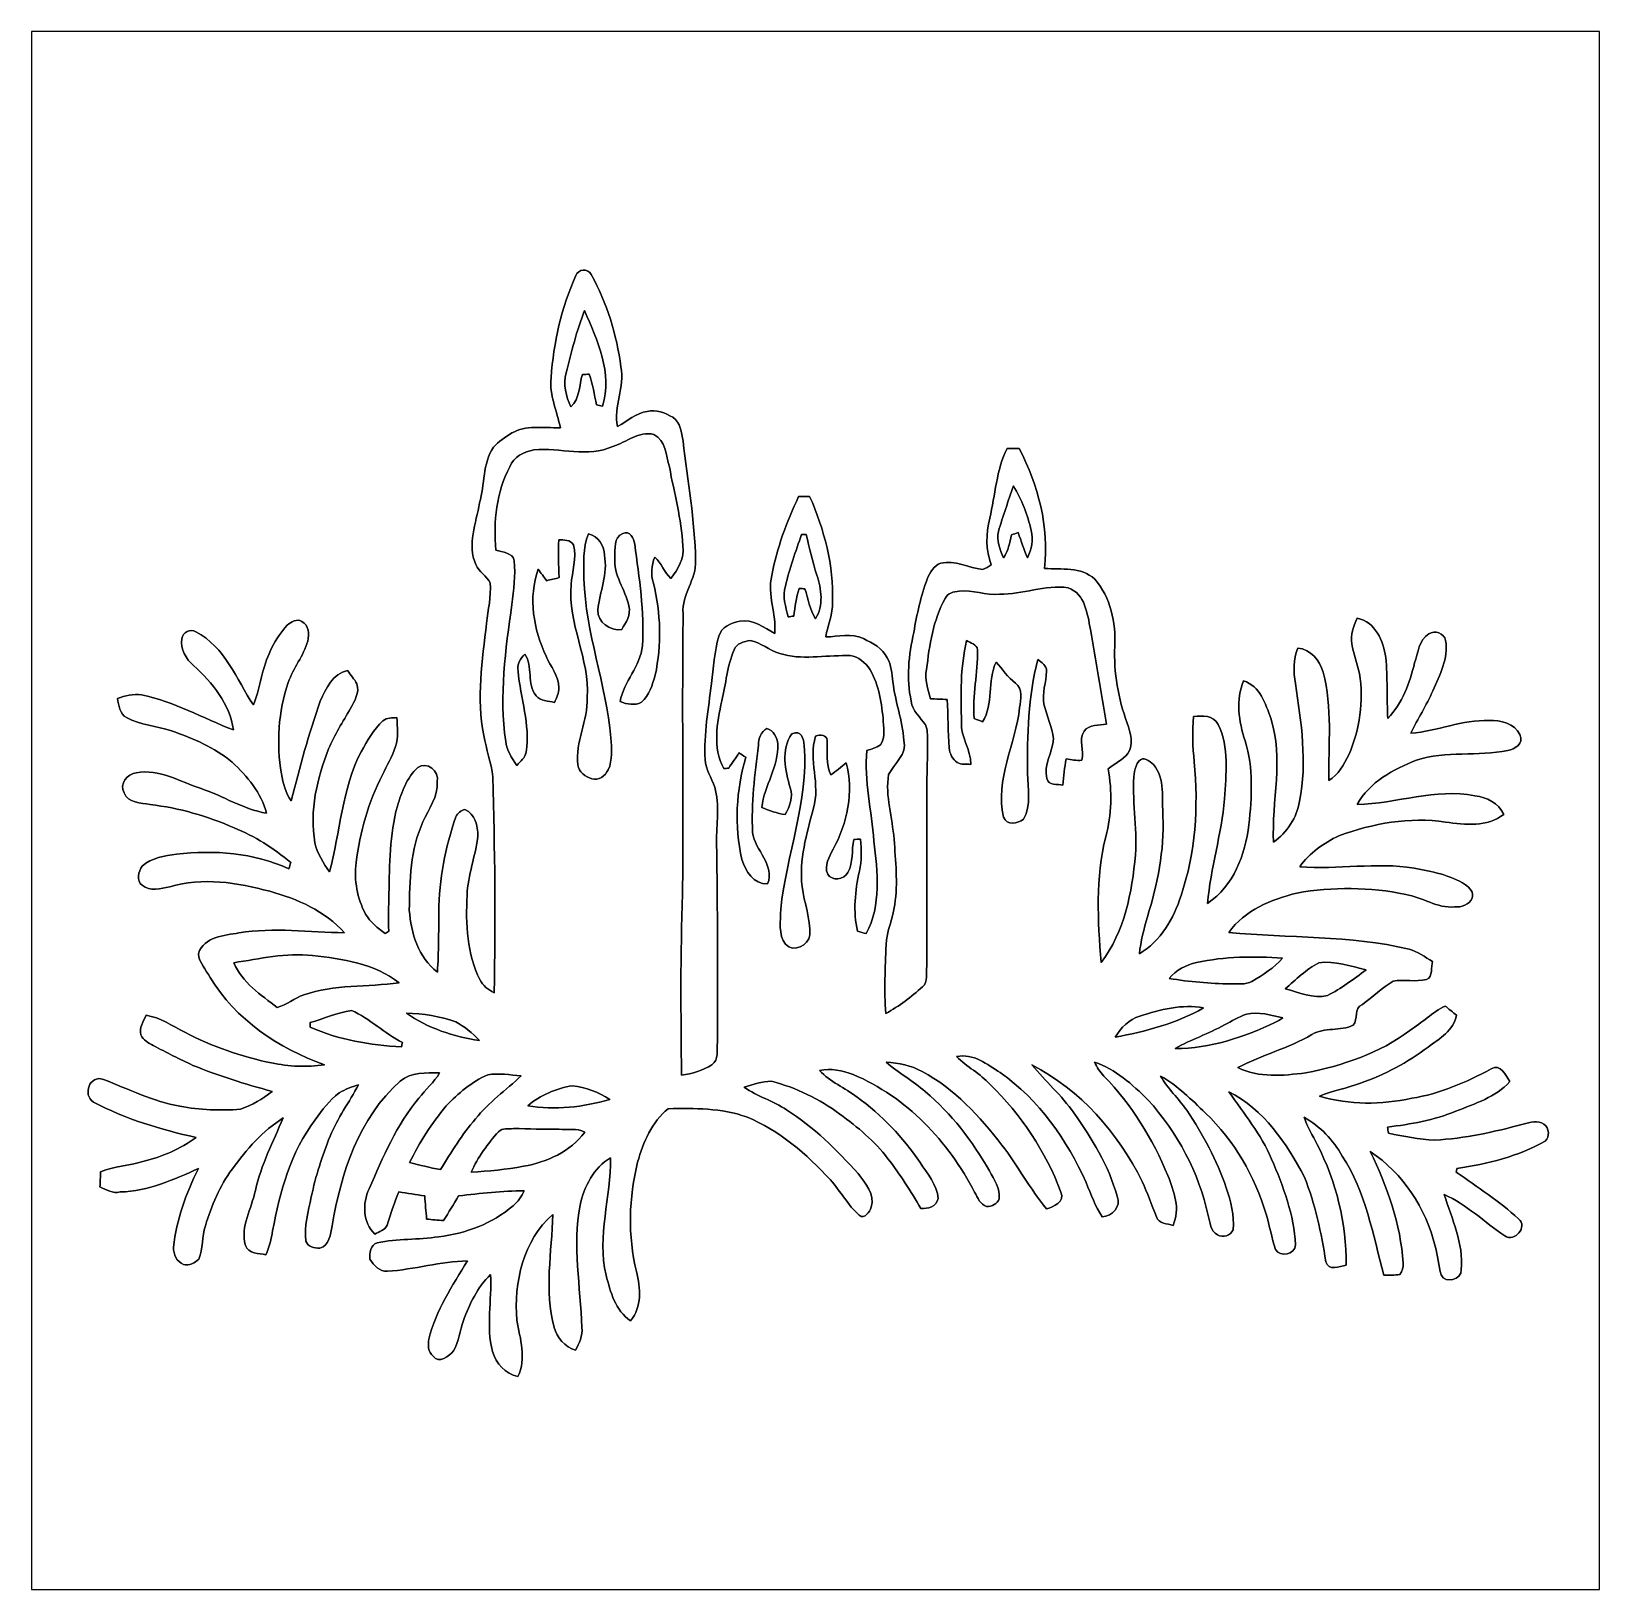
# Model space of a CAD drawing. Header units: centimetres. Extents: x -16.8 to 16.8, y -16.7 to 16.7.
import ezdxf

# ---------------------------------------------------------------- set-up
doc = ezdxf.new("R2010")
doc.units = ezdxf.units.CM
doc.header["$MEASUREMENT"] = 0
doc.layers.add('Layer 1', color=7, linetype='Continuous')

msp = doc.modelspace()

# ---------------------------------------------------------------- linework, layer by layer
at = {"layer": 'Layer 1', "color": 7}
for points, knots in [([(-16.77458, 16.66875), (-16.77458, 16.66875), (16.77458, 16.66875), (16.77458, 16.66875), (16.77458, 16.66875), (16.77458, 16.66875), (16.77458, -16.66875), (16.77458, -16.66875), (16.77458, -16.66875), (16.77458, -16.66875), (-16.77458, -16.66875), (-16.77458, -16.66875), (-16.77458, -16.66875), (-16.77458, -16.66875), (-16.77458, 16.66875), (-16.77458, 16.66875), (-16.77458, 16.66875), (-16.77458, 16.66875), (-16.77458, 16.66875), (-16.77458, 16.66875)], [0, 0, 0, 0, 0.16666667, 0.16666667, 0.16666667, 0.16666667, 0.33333333, 0.33333333, 0.33333333, 0.33333333, 0.5, 0.5, 0.5, 0.5, 0.66666667, 0.66666667, 0.66666667, 0.66666667, 1, 1, 1, 1]), ([(-5.12833, 11.44235), (-5.43631, 10.75619), (-5.60317, 10.00795), (-5.6575, 9.25901), (-5.6575, 9.25901), (-5.69771, 8.88365), (-5.52556, 8.54357), (-5.45853, 8.18444), (-5.45853, 8.18444), (-5.64374, 8.19185), (-5.82895, 8.19397), (-6.01416, 8.19044), (-6.01416, 8.19044), (-6.35423, 8.21126), (-6.66327, 8.00488), (-6.88834, 7.77099), (-6.88834, 7.77099), (-7.12188, 7.42244), (-7.07531, 6.9723), (-7.18644, 6.58177), (-7.18644, 6.58177), (-7.25664, 6.14786), (-7.46019, 5.68925), (-7.26546, 5.25956), (-7.26546, 5.25956), (-7.19808, 5.10399), (-7.03368, 5.01968), (-6.95678, 4.8701), (-6.95678, 4.8701), (-6.93738, 4.57906), (-7.00476, 4.29189), (-7.03686, 4.00403), (-7.03686, 4.00403), (-7.12964, 3.21098), (-7.25946, 2.39959), (-7.09577, 1.6062), (-7.09577, 1.6062), (-7.04533, 1.30881), (-6.93349, 1.02411), (-6.90527, 0.72249), (-6.90527, 0.72249), (-6.85765, -0.81774), (-6.84248, -2.35938), (-6.87599, -3.90031), (-6.87599, -3.90031), (-6.99805, -3.83328), (-7.12188, -3.75038), (-7.17726, -3.61633), (-7.17726, -3.61633), (-7.46196, -3.06811), (-7.48348, -2.42076), (-7.45349, -1.81751), (-7.45349, -1.81751), (-7.44149, -1.38113), (-7.26934, -0.9719), (-7.22207, -0.54116), (-7.22207, -0.54116), (-7.22418, -0.3302), (-7.28274, -0.06879), (-7.50076, 0.0187), (-7.50076, 0.0187), (-7.58437, 0.00423), (-7.66269, -0.05398), (-7.69161, -0.13511), (-7.69161, -0.13511), (-7.92127, -0.78705), (-8.05533, -1.47638), (-8.05709, -2.16888), (-8.05709, -2.16888), (-8.06415, -2.5975), (-8.05815, -3.02719), (-8.08849, -3.45546), (-8.08849, -3.45546), (-8.49771, -3.15242), (-8.65082, -2.61867), (-8.68892, -2.13325), (-8.68892, -2.13325), (-8.67904, -1.49754), (-8.67128, -0.83114), (-8.39717, -0.24342), (-8.39717, -0.24342), (-8.27864, 0.03563), (-8.06591, 0.29739), (-8.0959, 0.61666), (-8.0959, 0.61666), (-8.03557, 0.83291), (-8.32203, 1.06609), (-8.50583, 0.92181), (-8.50583, 0.92181), (-8.74536, 0.70379), (-8.85437, 0.39264), (-8.94503, 0.09137), (-8.94503, 0.09137), (-9.11472, -0.51753), (-9.1126, -1.15499), (-9.12495, -1.78153), (-9.12495, -1.78153), (-9.12636, -2.04823), (-9.14894, -2.31634), (-9.12742, -2.58304), (-9.12742, -2.58304), (-9.14788, -2.59574), (-9.18845, -2.62114), (-9.20856, -2.63384), (-9.20856, -2.63384), (-9.36166, -2.51037), (-9.52535, -2.38831), (-9.62484, -2.21509), (-9.62484, -2.21509), (-9.80863, -1.88031), (-9.87143, -1.48978), (-9.82768, -1.11266), (-9.82768, -1.11266), (-9.75043, -0.46214), (-9.56134, 0.17639), (-9.26465, 0.76094), (-9.26465, 0.76094), (-9.16834, 0.96202), (-9.05581, 1.15641), (-8.98454, 1.36843), (-8.98454, 1.36843), (-8.91646, 1.56704), (-8.94609, 1.78294), (-8.95597, 1.98755), (-8.95597, 1.98755), (-9.05651, 1.97803), (-9.17469, 1.99496), (-9.25371, 1.91805), (-9.25371, 1.91805), (-9.45339, 1.73214), (-9.58674, 1.48872), (-9.72256, 1.25518), (-9.72256, 1.25518), (-10.13213, 0.45579), (-10.16494, -0.46179), (-10.39918, -1.31374), (-10.39918, -1.31374), (-10.52548, -1.11936), (-10.66412, -0.9211), (-10.70857, -0.68862), (-10.70857, -0.68862), (-10.82675, -0.006), (-10.66412, 0.68298), (-10.41753, 1.31727), (-10.41753, 1.31727), (-10.28629, 1.61925), (-10.11484, 1.90112), (-9.94481, 2.18193), (-9.94481, 2.18193), (-9.86508, 2.34527), (-9.74337, 2.51954), (-9.81463, 2.71145), (-9.81463, 2.71145), (-9.86578, 2.8134), (-9.94586, 2.89807), (-10.00901, 2.99191), (-10.00901, 2.99191), (-10.3311, 2.92629), (-10.47644, 2.61267), (-10.59392, 2.34139), (-10.59392, 2.34139), (-10.84227, 1.64218), (-11.03348, 0.92393), (-11.21622, 0.20567), (-11.21622, 0.20567), (-11.33898, 0.3743), (-11.38626, 0.58067), (-11.42294, 0.78211), (-11.42294, 0.78211), (-11.53724, 1.43157), (-11.49244, 2.1149), (-11.27866, 2.74003), (-11.27866, 2.74003), (-11.17212, 3.04941), (-10.95128, 3.30694), (-10.86273, 3.62373), (-10.86273, 3.62373), (-10.83063, 3.77084), (-10.83592, 3.96593), (-10.98691, 4.04283), (-10.98691, 4.04283), (-11.09451, 4.11339), (-11.21904, 4.03684), (-11.303, 3.96522), (-11.303, 3.96522), (-11.56053, 3.67559), (-11.7348, 3.31823), (-11.8297, 2.94393), (-11.8297, 2.94393), (-11.88156, 2.71216), (-11.94082, 2.48073), (-12.02267, 2.25707), (-12.02267, 2.25707), (-12.39097, 2.80811), (-12.6305, 3.49779), (-13.25386, 3.8227), (-13.25386, 3.8227), (-13.36922, 3.89819), (-13.53785, 3.80859), (-13.55513, 3.67594), (-13.55513, 3.67594), (-13.59676, 3.45122), (-13.46623, 3.24203), (-13.3036, 3.10162), (-13.3036, 3.10162), (-12.90073, 2.73826), (-12.52679, 2.27506), (-12.45235, 1.72297), (-12.45235, 1.72297), (-13.10605, 1.9745), (-13.72553, 2.32939), (-14.41803, 2.47297), (-14.41803, 2.47297), (-14.59371, 2.5019), (-14.76939, 2.45639), (-14.93238, 2.39466), (-14.93238, 2.39466), (-14.90169, 2.24966), (-14.88581, 2.0641), (-14.73623, 1.98684), (-14.73623, 1.98684), (-14.44025, 1.83092), (-14.09453, 1.81046), (-13.78021, 1.70533), (-13.78021, 1.70533), (-13.31983, 1.54093), (-12.85487, 1.35361), (-12.47846, 1.03258), (-12.47846, 1.03258), (-12.15919, 0.73237), (-11.85086, 0.37677), (-11.74715, -0.05997), (-11.74715, -0.05997), (-12.24245, 0.03104), (-12.67178, 0.30939), (-13.14379, 0.46955), (-13.14379, 0.46955), (-13.59676, 0.6156), (-14.03526, 0.89747), (-14.52951, 0.80786), (-14.52951, 0.80786), (-14.71718, 0.78105), (-14.90098, 0.56797), (-14.78986, 0.381), (-14.78986, 0.381), (-14.71154, 0.15205), (-14.42614, 0.16757), (-14.23458, 0.12735), (-14.23458, 0.12735), (-13.61334, 0.05468), (-13.00762, -0.11642), (-12.43824, -0.37394), (-12.43824, -0.37394), (-11.99198, -0.54187), (-11.59369, -0.81209), (-11.22609, -1.11231), (-11.22609, -1.11231), (-11.23915, -1.15711), (-11.25255, -1.20262), (-11.26596, -1.24813), (-11.26596, -1.24813), (-12.01138, -0.89853), (-12.86087, -0.84384), (-13.66908, -0.9338), (-13.66908, -0.9338), (-13.92343, -0.96943), (-14.20636, -1.00859), (-14.40145, -1.19133), (-14.40145, -1.19133), (-14.48753, -1.30034), (-14.5348, -1.50671), (-14.40462, -1.59949), (-14.40462, -1.59949), (-14.24093, -1.73814), (-14.00246, -1.67534), (-13.81584, -1.63301), (-13.81584, -1.63301), (-13.11451, -1.42346), (-12.36663, -1.53882), (-11.67483, -1.72896), (-11.67483, -1.72896), (-11.08251, -1.88948), (-10.49091, -2.15089), (-10.07498, -2.61655), (-10.07498, -2.61655), (-10.82781, -2.60209), (-11.58558, -2.49837), (-12.33523, -2.61832), (-12.33523, -2.61832), (-12.65731, -2.67653), (-13.07606, -2.6924), (-13.20165, -3.06388), (-13.20165, -3.06388), (-13.18331, -3.25931), (-13.03973, -3.40325), (-12.95224, -3.57011), (-12.95224, -3.57011), (-12.40543, -4.47499), (-11.4868, -5.08952), (-10.50608, -5.44089), (-10.50608, -5.44089), (-10.88214, -5.49663), (-11.26596, -5.47652), (-11.63743, -5.39962), (-11.63743, -5.39962), (-12.28161, -5.26591), (-12.91131, -5.05213), (-13.49199, -4.74133), (-13.49199, -4.74133), (-13.76433, -4.61222), (-14.01445, -4.42383), (-14.32101, -4.38115), (-14.32101, -4.38115), (-14.37252, -4.51591), (-14.47553, -4.64432), (-14.43284, -4.79989), (-14.43284, -4.79989), (-14.38169, -4.91208), (-14.2688, -4.9724), (-14.16614, -5.0292), (-14.16614, -5.0292), (-13.88639, -5.1749), (-13.60558, -5.31848), (-13.32018, -5.45253), (-13.32018, -5.45253), (-12.76914, -5.67761), (-12.19941, -5.85294), (-11.62579, -6.01098), (-11.62579, -6.01098), (-11.82758, -6.17255), (-12.05618, -6.30449), (-12.30101, -6.38986), (-12.30101, -6.38986), (-12.7314, -6.42444), (-13.1699, -6.40786), (-13.59535, -6.32777), (-13.59535, -6.32777), (-14.17249, -6.23006), (-14.69249, -5.95842), (-15.23365, -5.75416), (-15.23365, -5.75416), (-15.52893, -5.64339), (-15.68626, -6.08859), (-15.44673, -6.23711), (-15.44673, -6.23711), (-14.76058, -6.60365), (-14.00775, -6.82731), (-13.25033, -6.99347), (-13.25033, -6.99347), (-13.58547, -7.24606), (-13.98305, -7.40728), (-14.38769, -7.50958), (-14.38769, -7.50958), (-14.68543, -7.60024), (-15.0054, -7.60518), (-15.29256, -7.73218), (-15.29256, -7.73218), (-15.29715, -7.83908), (-15.30174, -7.94632), (-15.30632, -8.05392), (-15.30632, -8.05392), (-15.16874, -8.11389), (-15.03221, -8.20279), (-14.8717, -8.1601), (-14.8717, -8.1601), (-14.27798, -8.14634), (-13.73258, -7.89587), (-13.19989, -7.65951), (-13.19989, -7.65951), (-13.46412, -8.18762), (-13.67331, -8.75242), (-13.73188, -9.34367), (-13.73188, -9.34367), (-13.73999, -9.48866), (-13.66414, -9.66082), (-13.51809, -9.7095), (-13.51809, -9.7095), (-13.40062, -9.74901), (-13.27785, -9.67811), (-13.19318, -9.60085), (-13.19318, -9.60085), (-13.10181, -9.3726), (-13.12439, -9.11684), (-13.05172, -8.8833), (-13.05172, -8.8833), (-12.91625, -8.45573), (-12.74904, -8.02887), (-12.47528, -7.66904), (-12.47528, -7.66904), (-12.1733, -7.25241), (-11.82652, -6.85341), (-11.38661, -6.57754), (-11.38661, -6.57754), (-11.60639, -7.08519), (-11.85968, -7.58366), (-11.98174, -8.12765), (-11.98174, -8.12765), (-12.06253, -8.51923), (-12.30842, -8.89141), (-12.19694, -9.30451), (-12.19694, -9.30451), (-12.13238, -9.48231), (-11.90625, -9.47737), (-11.75561, -9.50313), (-11.75561, -9.50313), (-11.68294, -9.33944), (-11.6459, -9.16376), (-11.61274, -8.98913), (-11.61274, -8.98913), (-11.46351, -8.15305), (-11.22186, -7.30462), (-10.70257, -6.61776), (-10.70257, -6.61776), (-10.55829, -6.40468), (-10.39601, -6.19901), (-10.19069, -6.04132), (-10.19069, -6.04132), (-10.06193, -5.963), (-9.9187, -5.91291), (-9.77583, -5.86669), (-9.77583, -5.86669), (-9.97268, -6.23746), (-10.22385, -6.57931), (-10.38437, -6.96983), (-10.38437, -6.96983), (-10.55123, -7.39105), (-10.69446, -7.82249), (-10.78618, -8.26699), (-10.78618, -8.26699), (-10.84756, -8.57709), (-10.94387, -8.89176), (-10.9033, -9.21138), (-10.9033, -9.21138), (-10.86908, -9.33309), (-10.71457, -9.36307), (-10.6045, -9.36166), (-10.6045, -9.36166), (-10.39777, -9.31474), (-10.37484, -9.05581), (-10.33745, -8.88788), (-10.33745, -8.88788), (-10.15471, -7.75264), (-9.76736, -6.57719), (-8.88436, -5.79085), (-8.88436, -5.79085), (-8.64764, -5.59153), (-8.33226, -5.61693), (-8.04404, -5.61234), (-8.04404, -5.61234), (-8.15658, -5.81942), (-8.34672, -5.96724), (-8.4836, -6.15668), (-8.4836, -6.15668), (-8.96655, -6.72359), (-9.24913, -7.42033), (-9.55005, -8.09202), (-9.55005, -8.09202), (-9.69433, -8.41199), (-9.68481, -8.80639), (-9.42587, -9.06639), (-9.42587, -9.06639), (-9.34473, -9.00606), (-9.20186, -8.98278), (-9.16658, -8.86989), (-9.16658, -8.86989), (-9.0865, -8.63106), (-9.01241, -8.39047), (-8.91434, -8.15869), (-8.91434, -8.15869), (-8.72878, -8.18868), (-8.54357, -8.21796), (-8.35731, -8.24653), (-8.35731, -8.24653), (-8.34919, -8.41093), (-8.33508, -8.57497), (-8.3185, -8.73972), (-8.3185, -8.73972), (-8.1982, -8.75383), (-8.07826, -8.763), (-7.9569, -8.77429), (-7.9569, -8.77429), (-7.84895, -8.59684), (-7.7403, -8.42081), (-7.63482, -8.2423), (-7.63482, -8.2423), (-7.16739, -8.19538), (-6.69996, -8.134), (-6.22935, -8.13752), (-6.22935, -8.13752), (-6.28968, -8.25571), (-6.36094, -8.37177), (-6.46712, -8.45467), (-6.46712, -8.45467), (-6.9088, -8.84061), (-7.48418, -9.04804), (-8.06097, -9.11895), (-8.06097, -9.11895), (-8.49736, -9.18916), (-8.94609, -9.15353), (-9.3786, -9.24948), (-9.3786, -9.24948), (-9.52359, -9.29076), (-9.54476, -9.47385), (-9.5317, -9.59908), (-9.5317, -9.59908), (-9.44457, -9.72573), (-9.32815, -9.87319), (-9.15599, -9.85696), (-9.15599, -9.85696), (-8.58061, -9.82169), (-8.02323, -9.64494), (-7.44467, -9.63436), (-7.44467, -9.63436), (-7.7664, -10.166), (-8.12165, -10.69481), (-8.27123, -11.30688), (-8.27123, -11.30688), (-8.28851, -11.43706), (-8.29733, -11.58381), (-8.1788, -11.67201), (-8.1788, -11.67201), (-8.06203, -11.84592), (-7.83202, -11.67024), (-7.74171, -11.55947), (-7.74171, -11.55947), (-7.62459, -11.36191), (-7.60801, -11.12626), (-7.53251, -10.91318), (-7.53251, -10.91318), (-7.40022, -10.55405), (-7.23406, -10.19739), (-6.95184, -9.92999), (-6.95184, -9.92999), (-6.91903, -10.47679), (-7.05273, -11.03383), (-6.91056, -11.57287), (-6.91056, -11.57287), (-6.83824, -11.83464), (-6.63434, -12.05018), (-6.36693, -12.1098), (-6.36693, -12.1098), (-6.17643, -11.72527), (-6.31825, -11.30088), (-6.38951, -10.90718), (-6.38951, -10.90718), (-6.45407, -10.09685), (-6.25651, -9.19656), (-5.61799, -8.64306), (-5.61799, -8.64306), (-5.64621, -9.44668), (-5.80178, -10.26689), (-5.59047, -11.05888), (-5.59047, -11.05888), (-5.53332, -11.28607), (-5.35376, -11.47022), (-5.13468, -11.54889), (-5.13468, -11.54889), (-5.05284, -11.39931), (-4.97523, -11.23738), (-4.99851, -11.05994), (-4.99851, -11.05994), (-5.02356, -10.18999), (-5.20665, -9.31122), (-5.03449, -8.44479), (-5.03449, -8.44479), (-4.95265, -8.04474), (-4.74521, -7.64187), (-4.38221, -7.43126), (-4.38221, -7.43126), (-4.37903, -8.26982), (-4.67431, -9.10449), (-4.48134, -9.9441), (-4.48134, -9.9441), (-4.38221, -10.29652), (-4.2859, -10.70328), (-3.95464, -10.91494), (-3.95464, -10.91494), (-3.70664, -10.62073), (-3.74509, -10.21503), (-3.83152, -9.86367), (-3.83152, -9.86367), (-4.01708, -9.09532), (-3.9945, -8.28534), (-3.80541, -7.52016), (-3.80541, -7.52016), (-3.68512, -7.10248), (-3.50132, -6.65339), (-3.14995, -6.37999), (-3.14995, -6.37999), (-2.58868, -6.36658), (-2.00942, -6.36517), (-1.47285, -6.55567), (-1.47285, -6.55567), (-0.77329, -6.84459), (-0.18979, -7.35083), (0.31891, -7.90116), (0.31891, -7.90116), (0.5401, -8.14141), (0.68651, -8.44621), (0.93768, -8.65893), (0.93768, -8.65893), (1.05304, -8.75524), (1.15605, -8.58591), (1.19062, -8.4896), (1.19062, -8.4896), (1.28023, -8.20773), (1.06962, -7.97348), (0.91087, -7.76817), (0.91087, -7.76817), (0.45473, -7.25946), (-0.03457, -6.76875), (-0.61877, -6.40644), (-0.61877, -6.40644), (-0.90488, -6.21312), (-1.24319, -6.11611), (-1.52788, -5.92102), (-1.52788, -5.92102), (-1.33844, -5.8614), (-1.14335, -5.78873), (-0.94262, -5.79261), (-0.94262, -5.79261), (-0.41487, -5.92878), (0.08678, -6.17044), (0.52388, -6.4964), (0.52388, -6.4964), (0.89782, -6.77439), (1.26929, -7.07108), (1.54834, -7.4489), (1.54834, -7.4489), (1.80904, -7.78581), (2.03906, -8.14564), (2.25284, -8.51394), (2.25284, -8.51394), (2.40453, -8.52805), (2.58798, -8.47019), (2.6222, -8.30368), (2.6222, -8.30368), (2.60667, -8.00382), (2.39113, -7.77205), (2.23802, -7.53357), (2.23802, -7.53357), (1.87396, -6.99241), (1.41605, -6.5151), (0.88971, -6.13022), (0.88971, -6.13022), (0.62548, -5.93725), (0.31574, -5.80037), (0.08537, -5.56366), (0.08537, -5.56366), (0.32808, -5.50616), (0.57679, -5.56331), (0.80504, -5.64938), (0.80504, -5.64938), (1.94698, -6.12563), (2.84268, -7.07919), (3.40431, -8.1661), (3.40431, -8.1661), (3.46886, -8.27969), (3.51825, -8.43456), (3.66148, -8.4709), (3.66148, -8.4709), (3.77155, -8.48148), (3.89361, -8.40987), (3.93206, -8.30474), (3.93206, -8.30474), (3.94617, -8.08284), (3.81917, -7.89481), (3.72075, -7.7089), (3.72075, -7.7089), (3.35844, -7.07531), (2.91253, -6.47947), (2.34562, -6.01451), (2.34562, -6.01451), (2.08492, -5.78344), (1.77729, -5.61375), (1.51342, -5.38727), (1.51342, -5.38727), (1.778, -5.40068), (2.04787, -5.45253), (2.28141, -5.58341), (2.28141, -5.58341), (2.97744, -5.95101), (3.50979, -6.5465), (3.98886, -7.15716), (3.98886, -7.15716), (4.32717, -7.59813), (4.58893, -8.09237), (4.93889, -8.52452), (4.93889, -8.52452), (5.09764, -8.48642), (5.33506, -8.36436), (5.24898, -8.16187), (5.24898, -8.16187), (4.92584, -7.29474), (4.39632, -6.50699), (3.73451, -5.86105), (3.73451, -5.86105), (3.52284, -5.63069), (3.23956, -5.48393), (3.01872, -5.26486), (3.01872, -5.26486), (3.37785, -5.18936), (3.67101, -5.43207), (3.95393, -5.6074), (3.95393, -5.6074), (4.78014, -6.19125), (5.37951, -7.04779), (5.79261, -7.96114), (5.79261, -7.96114), (5.88927, -8.21267), (5.98664, -8.46631), (6.13234, -8.69491), (6.13234, -8.69491), (6.34788, -8.67269), (6.54509, -8.48466), (6.45336, -8.25394), (6.45336, -8.25394), (6.27309, -7.6013), (5.91397, -7.01569), (5.52556, -6.46783), (5.52556, -6.46783), (5.26203, -6.09529), (4.91913, -5.79226), (4.62774, -5.44371), (4.62774, -5.44371), (5.66561, -5.9757), (6.47241, -6.89716), (6.98571, -7.93397), (6.98571, -7.93397), (7.10636, -8.17951), (7.18644, -8.44197), (7.29615, -8.69209), (7.29615, -8.69209), (7.33707, -8.84696), (7.53075, -8.8392), (7.64857, -8.87554), (7.64857, -8.87554), (7.81262, -8.53052), (7.66692, -8.14035), (7.53851, -7.80838), (7.53851, -7.80838), (7.21148, -7.02839), (6.76592, -6.28826), (6.17044, -5.6829), (6.17044, -5.6829), (6.08577, -5.59541), (6.01416, -5.49522), (5.96971, -5.38162), (5.96971, -5.38162), (6.42091, -5.53156), (6.77792, -5.86211), (7.11094, -6.18878), (7.11094, -6.18878), (7.74206, -6.88587), (8.20244, -7.74559), (8.39929, -8.6674), (8.39929, -8.6674), (8.44444, -8.80392), (8.44585, -9.00571), (8.59825, -9.07803), (8.59825, -9.07803), (8.71255, -9.15423), (8.88083, -9.08932), (8.93339, -8.96832), (8.93339, -8.96832), (8.96479, -8.66105), (8.87906, -8.35942), (8.78699, -8.07014), (8.78699, -8.07014), (8.58167, -7.48312), (8.29239, -6.92785), (7.94244, -6.41456), (7.94244, -6.41456), (7.76887, -6.16021), (7.53533, -5.95101), (7.38329, -5.68219), (7.38329, -5.68219), (7.74806, -5.88363), (8.04333, -6.18949), (8.34496, -6.47171), (8.34496, -6.47171), (8.95526, -7.06508), (9.40188, -7.81967), (9.64071, -8.636), (9.64071, -8.636), (9.71938, -8.8833), (9.75254, -9.14471), (9.84179, -9.38883), (9.84179, -9.38883), (9.93881, -9.57157), (10.26301, -9.50101), (10.27112, -9.29252), (10.27112, -9.29252), (10.23585, -8.65399), (10.00901, -8.04157), (9.75748, -7.45913), (9.75748, -7.45913), (9.5317, -6.93208), (9.16834, -6.48335), (8.84202, -6.01839), (8.84202, -6.01839), (9.59062, -6.3948), (10.08133, -7.12082), (10.4581, -7.84507), (10.4581, -7.84507), (10.69093, -8.42398), (10.82322, -9.03817), (10.91671, -9.65341), (10.91671, -9.65341), (10.96574, -9.85696), (11.21375, -9.75572), (11.35274, -9.72502), (11.35274, -9.72502), (11.35768, -8.83426), (11.14249, -7.93997), (10.73326, -7.14834), (10.73326, -7.14834), (10.63696, -6.9536), (10.52019, -6.76945), (10.45069, -6.56308), (10.45069, -6.56308), (10.79606, -6.75499), (11.07546, -7.05167), (11.26949, -7.39458), (11.26949, -7.39458), (11.76867, -8.16116), (11.92601, -9.07486), (12.15637, -9.94339), (12.15637, -9.94339), (12.27032, -9.94057), (12.38638, -9.94869), (12.49856, -9.92329), (12.49856, -9.92329), (12.55183, -9.85732), (12.57512, -9.76983), (12.57229, -9.68622), (12.57229, -9.68622), (12.51832, -8.84696), (12.22869, -8.04827), (11.86815, -7.29686), (11.86815, -7.29686), (12.56982, -7.76041), (13.05807, -8.50794), (13.25704, -9.31968), (13.25704, -9.31968), (13.30819, -9.52394), (13.32653, -9.73526), (13.38756, -9.9374), (13.38756, -9.9374), (13.46906, -10.13495), (13.82642, -10.03406), (13.81478, -9.82662), (13.81478, -9.82662), (13.86522, -9.25795), (13.61687, -8.74042), (13.44895, -8.21549), (13.44895, -8.21549), (13.92696, -8.43421), (14.31749, -8.80216), (14.74329, -9.10272), (14.74329, -9.10272), (14.95742, -9.24137), (15.24635, -8.90164), (15.03997, -8.73831), (15.03997, -8.73831), (14.63146, -8.35872), (14.15768, -8.0585), (13.70647, -7.7343), (13.70647, -7.7343), (13.71036, -7.71454), (13.71882, -7.67539), (13.7227, -7.65563), (13.7227, -7.65563), (14.37746, -7.56285), (15.03327, -7.40057), (15.61253, -7.07355), (15.61253, -7.07355), (15.70884, -6.97512), (15.69896, -6.79309), (15.58361, -6.7123), (15.58361, -6.7123), (15.45343, -6.61705), (15.28022, -6.67456), (15.14157, -6.70948), (15.14157, -6.70948), (14.52104, -6.87529), (13.88957, -7.01887), (13.24645, -7.05097), (13.24645, -7.05097), (12.91308, -7.03615), (12.58323, -6.97512), (12.25867, -6.90139), (12.25867, -6.90139), (12.25021, -6.858), (12.2428, -6.81567), (12.23539, -6.77298), (12.23539, -6.77298), (12.73457, -6.71407), (13.23269, -6.62234), (13.70118, -6.4329), (13.70118, -6.4329), (14.10688, -6.26851), (14.54961, -6.13516), (14.8523, -5.79861), (14.8523, -5.79861), (14.77433, -5.65997), (14.64663, -5.40773), (14.45472, -5.52873), (14.45472, -5.52873), (13.91955, -5.81237), (13.35722, -6.06143), (12.75468, -6.15703), (12.75468, -6.15703), (12.10804, -6.29673), (11.42153, -6.30167), (10.78512, -6.11399), (10.78512, -6.11399), (11.06417, -5.98699), (11.37179, -5.94431), (11.65684, -5.83283), (11.65684, -5.83283), (12.17754, -5.65679), (12.66366, -5.38762), (13.10569, -5.06236), (13.10569, -5.06236), (13.35229, -4.88033), (13.64686, -4.70676), (13.71106, -4.38115), (13.71106, -4.38115), (13.65109, -4.33141), (13.53114, -4.23228), (13.47117, -4.18253), (13.47117, -4.18253), (13.1953, -4.32047), (12.9727, -4.53919), (12.71552, -4.70641), (12.71552, -4.70641), (12.06641, -5.19395), (11.27936, -5.45783), (10.4902, -5.61234), (10.4902, -5.61234), (10.00513, -5.67478), (9.48549, -5.72276), (9.03182, -5.50122), (9.03182, -5.50122), (9.54793, -5.23663), (10.11308, -5.08), (10.62037, -4.79496), (10.62037, -4.79496), (10.88707, -4.63021), (11.23068, -4.73004), (11.50444, -4.5907), (11.50444, -4.5907), (11.6145, -4.46722), (11.50444, -4.22804), (11.69882, -4.15184), (11.69882, -4.15184), (11.92142, -3.99027), (12.12109, -3.79271), (12.35745, -3.65054), (12.35745, -3.65054), (12.59064, -3.60504), (12.83935, -3.67383), (13.07289, -3.61703), (13.07289, -3.61703), (13.21929, -3.55565), (13.15861, -3.34222), (13.20059, -3.22968), (13.20059, -3.22968), (13.03549, -3.13549), (12.88168, -3.0166), (12.69647, -2.96545), (12.69647, -2.96545), (11.43212, -2.66841), (10.12366, -2.73614), (8.83991, -2.60809), (8.83991, -2.60809), (9.17646, -2.13325), (9.75289, -1.90747), (10.29652, -1.7653), (10.29652, -1.7653), (11.06452, -1.63301), (11.86215, -1.63371), (12.62556, -1.79564), (12.62556, -1.79564), (12.98257, -1.85349), (13.29725, -2.09726), (13.66979, -2.06199), (13.66979, -2.06199), (13.81442, -2.07716), (13.98376, -2.01366), (14.04832, -1.87607), (14.04832, -1.87607), (14.08889, -1.7586), (13.99505, -1.64783), (13.90262, -1.5875), (13.90262, -1.5875), (13.57383, -1.37936), (13.18154, -1.30246), (12.80513, -1.23261), (12.80513, -1.23261), (11.99303, -1.10137), (11.17388, -1.27), (10.36002, -1.20403), (10.36002, -1.20403), (10.56499, -0.90629), (10.87261, -0.69321), (11.19646, -0.54293), (11.19646, -0.54293), (11.91966, -0.27411), (12.70952, -0.13264), (13.47893, -0.248), (13.47893, -0.248), (13.8938, -0.3048), (14.37287, -0.36124), (14.72424, -0.08326), (14.72424, -0.08326), (14.61417, 0.16016), (14.36299, 0.28399), (14.10617, 0.31574), (14.10617, 0.31574), (13.26339, 0.48225), (12.42977, 0.14534), (11.58875, 0.12806), (11.58875, 0.12806), (11.8491, 0.61101), (12.36592, 0.88124), (12.85593, 1.07879), (12.85593, 1.07879), (13.48952, 1.27459), (14.16509, 1.15817), (14.80961, 1.28164), (14.80961, 1.28164), (14.96131, 1.31551), (15.16627, 1.42734), (15.06432, 1.62384), (15.06432, 1.62384), (14.95778, 1.86655), (14.65051, 1.93322), (14.41132, 1.9244), (14.41132, 1.9244), (13.837, 1.9498), (13.30325, 1.69157), (12.73634, 1.65418), (12.73634, 1.65418), (12.88203, 1.9618), (13.07112, 2.24719), (13.20588, 2.56046), (13.20588, 2.56046), (13.35334, 2.90019), (13.54561, 3.25438), (13.47858, 3.63714), (13.47858, 3.63714), (13.44965, 3.79307), (13.24716, 3.86292), (13.1191, 3.77896), (13.1191, 3.77896), (12.91237, 3.64913), (12.88803, 3.36903), (12.81677, 3.15913), (12.81677, 3.15913), (12.71129, 2.72733), (12.55607, 2.29482), (12.24386, 1.96603), (12.24386, 1.96603), (12.22093, 2.40242), (12.23892, 2.84021), (12.20011, 3.27554), (12.20011, 3.27554), (12.14332, 3.62514), (11.9821, 4.03401), (11.58981, 4.11374), (11.58981, 4.11374), (11.51114, 3.94229), (11.43212, 3.75708), (11.4741, 3.56306), (11.4741, 3.56306), (11.51255, 3.34962), (11.59157, 3.14501), (11.63673, 2.93264), (11.63673, 2.93264), (11.73304, 2.34527), (11.64519, 1.7339), (11.40672, 1.18957), (11.40672, 1.18957), (11.30723, 0.98037), (11.18235, 0.76976), (10.98374, 0.641), (10.98374, 0.641), (10.96786, 1.41323), (11.06382, 2.20274), (10.85921, 2.95804), (10.85921, 2.95804), (10.78794, 3.21345), (10.59356, 3.44629), (10.31487, 3.47521), (10.31487, 3.47521), (10.22068, 3.2318), (10.21962, 2.96862), (10.26689, 2.71498), (10.26689, 2.71498), (10.39213, 1.88383), (10.52054, 1.03188), (10.35544, 0.19614), (10.35544, 0.19614), (10.29688, -0.15663), (10.08592, -0.4699), (9.7984, -0.67839), (9.7984, -0.67839), (9.75466, 0.20249), (10.02277, 1.11125), (9.73808, 1.97203), (9.73808, 1.97203), (9.62942, 2.28882), (9.51089, 2.65465), (9.15917, 2.77601), (9.15917, 2.77601), (8.9856, 2.36608), (9.05475, 1.90324), (9.1881, 1.49119), (9.1881, 1.49119), (9.37401, 0.91158), (9.33344, 0.28963), (9.271, -0.30656), (9.271, -0.30656), (9.19339, -0.94615), (8.94433, -1.61396), (8.38729, -1.98755), (8.38729, -1.98755), (8.45009, -1.23366), (8.68856, -0.50659), (8.74854, 0.24836), (8.74854, 0.24836), (8.7824, 0.77505), (8.8586, 1.35043), (8.61272, 1.84009), (8.61272, 1.84009), (8.50724, 2.04329), (8.28075, 2.03271), (8.08814, 2.00766), (8.08814, 2.00766), (8.05251, 1.68698), (8.07156, 1.36278), (8.10154, 1.04211), (8.10154, 1.04211), (8.19362, 0.08184), (8.13117, -0.9017), (7.81932, -1.81928), (7.81932, -1.81928), (7.66269, -2.31316), (7.38752, -2.79541), (6.92785, -3.06423), (6.92785, -3.06423), (6.95784, -2.79506), (7.02663, -2.53259), (7.10247, -2.27295), (7.10247, -2.27295), (7.31061, -1.57621), (7.46725, -0.85513), (7.43197, -0.12347), (7.43197, -0.12347), (7.40904, 0.24518), (7.48594, 0.67733), (7.22912, 0.9846), (7.22912, 0.9846), (7.15292, 1.05516), (7.00193, 1.17475), (6.92044, 1.05234), (6.92044, 1.05234), (6.86682, 0.99095), (6.8386, 0.91193), (6.82378, 0.83291), (6.82378, 0.83291), (6.75146, 0.23989), (6.89681, -0.35243), (6.84212, -0.94615), (6.84212, -0.94615), (6.77616, -1.7526), (6.6107, -2.59221), (6.11152, -3.25226), (6.11152, -3.25226), (6.03532, -2.35656), (5.99052, -1.44145), (6.20889, -0.56127), (6.20889, -0.56127), (6.33236, -0.08678), (6.34965, 0.41204), (6.2611, 0.89359), (6.2611, 0.89359), (6.40256, 0.99977), (6.56731, 1.08197), (6.68161, 1.21991), (6.68161, 1.21991), (6.8132, 1.41464), (6.73876, 1.66194), (6.66891, 1.86655), (6.66891, 1.86655), (6.47559, 2.39183), (6.37611, 2.95028), (6.40151, 3.51049), (6.40151, 3.51049), (6.42691, 4.01884), (6.31754, 4.56071), (5.97253, 4.95018), (5.97253, 4.95018), (5.68007, 5.22041), (5.26168, 5.15126), (4.90114, 5.18019), (4.90114, 5.18019), (5.00274, 6.07025), (4.76321, 6.95607), (4.35963, 7.74382), (4.35963, 7.74382), (4.29401, 7.74488), (4.16278, 7.747), (4.09716, 7.74806), (4.09716, 7.74806), (3.86715, 7.28098), (3.8481, 6.7504), (3.72745, 6.25122), (3.72745, 6.25122), (3.64525, 5.92455), (3.63714, 5.57459), (3.76132, 5.25745), (3.76132, 5.25745), (3.70029, 5.22146), (3.64102, 5.17913), (3.57223, 5.15867), (3.57223, 5.15867), (3.27131, 5.18583), (2.98662, 5.36116), (2.67794, 5.29414), (2.67794, 5.29414), (2.53365, 5.23558), (2.44651, 5.08988), (2.38831, 4.95265), (2.38831, 4.95265), (2.25566, 4.58223), (2.16641, 4.19806), (2.10326, 3.81), (2.10326, 3.81), (1.99778, 3.33022), (1.93322, 2.82258), (2.04893, 2.33856), (2.04893, 2.33856), (2.07186, 2.12725), (2.24472, 1.99566), (2.35303, 1.82986), (2.35303, 1.82986), (2.39924, 1.72755), (2.38972, 1.61043), (2.39889, 1.49966), (2.39889, 1.49966), (2.36044, -0.11148), (2.39148, -1.72367), (2.38231, -3.33516), (2.38231, -3.33516), (2.35656, -3.47521), (2.42041, -3.66642), (2.29059, -3.77119), (2.29059, -3.77119), (2.0507, -3.98815), (1.78964, -4.18536), (1.50601, -4.34269), (1.50601, -4.34269), (1.46297, -3.8548), (1.49154, -3.36409), (1.51201, -2.87584), (1.51201, -2.87584), (1.51765, -2.57634), (1.66476, -2.3054), (1.69545, -2.01013), (1.69545, -2.01013), (1.76495, -1.54728), (1.71379, -1.07879), (1.68099, -0.6156), (1.68099, -0.6156), (1.64465, -0.15346), (1.48872, 0.3048), (1.56316, 0.77082), (1.56316, 0.77082), (1.68557, 1.00789), (1.96497, 1.19733), (1.88736, 1.49931), (1.88736, 1.49931), (1.86337, 1.92652), (1.70109, 2.32904), (1.6577, 2.75308), (1.6577, 2.75308), (1.62948, 2.92594), (1.62877, 3.11009), (1.53388, 3.26284), (1.53388, 3.26284), (1.43616, 3.4731), (1.22308, 3.58352), (1.02376, 3.6763), (1.02376, 3.6763), (0.77399, 3.8033), (0.48401, 3.71934), (0.21766, 3.71369), (0.21766, 3.71369), (0.26776, 3.96311), (0.36618, 4.20441), (0.36371, 4.46229), (0.36371, 4.46229), (0.38947, 5.23981), (0.18944, 6.01239), (-0.12488, 6.71901), (-0.12488, 6.71901), (-0.1845, 6.71795), (-0.30374, 6.71618), (-0.36336, 6.71548), (-0.36336, 6.71548), (-0.61454, 6.17608), (-0.82691, 5.61552), (-0.93592, 5.02849), (-0.93592, 5.02849), (-1.03681, 4.61327), (-0.8322, 4.2037), (-0.87136, 3.78636), (-0.87136, 3.78636), (-1.09784, 3.9056), (-1.34056, 4.10669), (-1.61643, 4.05201), (-1.61643, 4.05201), (-1.79811, 4.01003), (-2.01577, 3.92677), (-2.06904, 3.7271), (-2.06904, 3.7271), (-2.16041, 3.3969), (-2.18405, 3.05364), (-2.22709, 2.71498), (-2.22709, 2.71498), (-2.28671, 2.17523), (-2.3936, 1.63583), (-2.36114, 1.09044), (-2.36114, 1.09044), (-2.34633, 0.87701), (-2.22991, 0.69568), (-2.15441, 0.50165), (-2.15441, 0.50165), (-2.04752, 0.11501), (-2.12161, -0.28857), (-2.11526, -0.68298), (-2.11526, -0.68298), (-2.08986, -2.10785), (-2.10044, -3.53272), (-2.09762, -4.95759), (-2.09762, -4.95759), (-2.1209, -5.11246), (-2.0574, -5.33365), (-2.21474, -5.43772), (-2.21474, -5.43772), (-2.41018, -5.56119), (-2.63701, -5.63174), (-2.86456, -5.66561), (-2.86456, -5.66561), (-2.88149, -4.37092), (-2.89207, -3.07552), (-2.84374, -1.78188), (-2.84374, -1.78188), (-2.82716, 0.21731), (-2.85538, 2.21686), (-2.83245, 4.21534), (-2.83245, 4.21534), (-2.86526, 4.6228), (-2.54459, 4.94312), (-2.56469, 5.34564), (-2.56469, 5.34564), (-2.58163, 6.2043), (-2.7305, 7.05273), (-2.83351, 7.90363), (-2.83351, 7.90363), (-2.86949, 8.08426), (-2.88502, 8.30051), (-3.05188, 8.41234), (-3.05188, 8.41234), (-3.21663, 8.50441), (-3.40748, 8.58943), (-3.6001, 8.53616), (-3.6001, 8.53616), (-3.84351, 8.50653), (-4.02449, 8.32556), (-4.23333, 8.21408), (-4.23333, 8.21408), (-4.33352, 8.64129), (-4.07282, 9.06074), (-4.16313, 9.49149), (-4.16313, 9.49149), (-4.25485, 10.1787), (-4.45841, 10.85956), (-4.79884, 11.46528), (-4.79884, 11.46528), (-4.85951, 11.60392), (-5.08212, 11.58628), (-5.12833, 11.44235)], [0, 0, 0, 0, 0.00285714, 0.00285714, 0.00285714, 0.00285714, 0.00571429, 0.00571429, 0.00571429, 0.00571429, 0.00857143, 0.00857143, 0.00857143, 0.00857143, 0.01142857, 0.01142857, 0.01142857, 0.01142857, 0.01428571, 0.01428571, 0.01428571, 0.01428571, 0.01714286, 0.01714286, 0.01714286, 0.01714286, 0.02, 0.02, 0.02, 0.02, 0.02285714, 0.02285714, 0.02285714, 0.02285714, 0.02571429, 0.02571429, 0.02571429, 0.02571429, 0.02857143, 0.02857143, 0.02857143, 0.02857143, 0.03142857, 0.03142857, 0.03142857, 0.03142857, 0.03428571, 0.03428571, 0.03428571, 0.03428571, 0.03714286, 0.03714286, 0.03714286, 0.03714286, 0.04, 0.04, 0.04, 0.04, 0.04285714, 0.04285714, 0.04285714, 0.04285714, 0.04571429, 0.04571429, 0.04571429, 0.04571429, 0.04857143, 0.04857143, 0.04857143, 0.04857143, 0.05142857, 0.05142857, 0.05142857, 0.05142857, 0.05428571, 0.05428571, 0.05428571, 0.05428571, 0.05714286, 0.05714286, 0.05714286, 0.05714286, 0.06, 0.06, 0.06, 0.06, 0.06285714, 0.06285714, 0.06285714, 0.06285714, 0.06571429, 0.06571429, 0.06571429, 0.06571429, 0.06857143, 0.06857143, 0.06857143, 0.06857143, 0.07142857, 0.07142857, 0.07142857, 0.07142857, 0.07428571, 0.07428571, 0.07428571, 0.07428571, 0.07714286, 0.07714286, 0.07714286, 0.07714286, 0.08, 0.08, 0.08, 0.08, 0.08285714, 0.08285714, 0.08285714, 0.08285714, 0.08571429, 0.08571429, 0.08571429, 0.08571429, 0.08857143, 0.08857143, 0.08857143, 0.08857143, 0.09142857, 0.09142857, 0.09142857, 0.09142857, 0.09428571, 0.09428571, 0.09428571, 0.09428571, 0.09714286, 0.09714286, 0.09714286, 0.09714286, 0.1, 0.1, 0.1, 0.1, 0.10285714, 0.10285714, 0.10285714, 0.10285714, 0.10571429, 0.10571429, 0.10571429, 0.10571429, 0.10857143, 0.10857143, 0.10857143, 0.10857143, 0.11142857, 0.11142857, 0.11142857, 0.11142857, 0.11428571, 0.11428571, 0.11428571, 0.11428571, 0.11714286, 0.11714286, 0.11714286, 0.11714286, 0.12, 0.12, 0.12, 0.12, 0.12285714, 0.12285714, 0.12285714, 0.12285714, 0.12571429, 0.12571429, 0.12571429, 0.12571429, 0.12857143, 0.12857143, 0.12857143, 0.12857143, 0.13142857, 0.13142857, 0.13142857, 0.13142857, 0.13428571, 0.13428571, 0.13428571, 0.13428571, 0.13714286, 0.13714286, 0.13714286, 0.13714286, 0.14, 0.14, 0.14, 0.14, 0.14285714, 0.14285714, 0.14285714, 0.14285714, 0.14571429, 0.14571429, 0.14571429, 0.14571429, 0.14857143, 0.14857143, 0.14857143, 0.14857143, 0.15142857, 0.15142857, 0.15142857, 0.15142857, 0.15428571, 0.15428571, 0.15428571, 0.15428571, 0.15714286, 0.15714286, 0.15714286, 0.15714286, 0.16, 0.16, 0.16, 0.16, 0.16285714, 0.16285714, 0.16285714, 0.16285714, 0.16571429, 0.16571429, 0.16571429, 0.16571429, 0.16857143, 0.16857143, 0.16857143, 0.16857143, 0.17142857, 0.17142857, 0.17142857, 0.17142857, 0.17428571, 0.17428571, 0.17428571, 0.17428571, 0.17714286, 0.17714286, 0.17714286, 0.17714286, 0.18, 0.18, 0.18, 0.18, 0.18285714, 0.18285714, 0.18285714, 0.18285714, 0.18571429, 0.18571429, 0.18571429, 0.18571429, 0.18857143, 0.18857143, 0.18857143, 0.18857143, 0.19142857, 0.19142857, 0.19142857, 0.19142857, 0.19428571, 0.19428571, 0.19428571, 0.19428571, 0.19714286, 0.19714286, 0.19714286, 0.19714286, 0.2, 0.2, 0.2, 0.2, 0.20285714, 0.20285714, 0.20285714, 0.20285714, 0.20571429, 0.20571429, 0.20571429, 0.20571429, 0.20857143, 0.20857143, 0.20857143, 0.20857143, 0.21142857, 0.21142857, 0.21142857, 0.21142857, 0.21428571, 0.21428571, 0.21428571, 0.21428571, 0.21714286, 0.21714286, 0.21714286, 0.21714286, 0.22, 0.22, 0.22, 0.22, 0.22285714, 0.22285714, 0.22285714, 0.22285714, 0.22571429, 0.22571429, 0.22571429, 0.22571429, 0.22857143, 0.22857143, 0.22857143, 0.22857143, 0.23142857, 0.23142857, 0.23142857, 0.23142857, 0.23428571, 0.23428571, 0.23428571, 0.23428571, 0.23714286, 0.23714286, 0.23714286, 0.23714286, 0.24, 0.24, 0.24, 0.24, 0.24285714, 0.24285714, 0.24285714, 0.24285714, 0.24571429, 0.24571429, 0.24571429, 0.24571429, 0.24857143, 0.24857143, 0.24857143, 0.24857143, 0.25142857, 0.25142857, 0.25142857, 0.25142857, 0.25428571, 0.25428571, 0.25428571, 0.25428571, 0.25714286, 0.25714286, 0.25714286, 0.25714286, 0.26, 0.26, 0.26, 0.26, 0.26285714, 0.26285714, 0.26285714, 0.26285714, 0.26571429, 0.26571429, 0.26571429, 0.26571429, 0.26857143, 0.26857143, 0.26857143, 0.26857143, 0.27142857, 0.27142857, 0.27142857, 0.27142857, 0.27428571, 0.27428571, 0.27428571, 0.27428571, 0.27714286, 0.27714286, 0.27714286, 0.27714286, 0.28, 0.28, 0.28, 0.28, 0.28285714, 0.28285714, 0.28285714, 0.28285714, 0.28571429, 0.28571429, 0.28571429, 0.28571429, 0.28857143, 0.28857143, 0.28857143, 0.28857143, 0.29142857, 0.29142857, 0.29142857, 0.29142857, 0.29428571, 0.29428571, 0.29428571, 0.29428571, 0.29714286, 0.29714286, 0.29714286, 0.29714286, 0.3, 0.3, 0.3, 0.3, 0.30285714, 0.30285714, 0.30285714, 0.30285714, 0.30571429, 0.30571429, 0.30571429, 0.30571429, 0.30857143, 0.30857143, 0.30857143, 0.30857143, 0.31142857, 0.31142857, 0.31142857, 0.31142857, 0.31428571, 0.31428571, 0.31428571, 0.31428571, 0.31714286, 0.31714286, 0.31714286, 0.31714286, 0.32, 0.32, 0.32, 0.32, 0.32285714, 0.32285714, 0.32285714, 0.32285714, 0.32571429, 0.32571429, 0.32571429, 0.32571429, 0.32857143, 0.32857143, 0.32857143, 0.32857143, 0.33142857, 0.33142857, 0.33142857, 0.33142857, 0.33428571, 0.33428571, 0.33428571, 0.33428571, 0.33714286, 0.33714286, 0.33714286, 0.33714286, 0.34, 0.34, 0.34, 0.34, 0.34285714, 0.34285714, 0.34285714, 0.34285714, 0.34571429, 0.34571429, 0.34571429, 0.34571429, 0.34857143, 0.34857143, 0.34857143, 0.34857143, 0.35142857, 0.35142857, 0.35142857, 0.35142857, 0.35428571, 0.35428571, 0.35428571, 0.35428571, 0.35714286, 0.35714286, 0.35714286, 0.35714286, 0.36, 0.36, 0.36, 0.36, 0.36285714, 0.36285714, 0.36285714, 0.36285714, 0.36571429, 0.36571429, 0.36571429, 0.36571429, 0.36857143, 0.36857143, 0.36857143, 0.36857143, 0.37142857, 0.37142857, 0.37142857, 0.37142857, 0.37428571, 0.37428571, 0.37428571, 0.37428571, 0.37714286, 0.37714286, 0.37714286, 0.37714286, 0.38, 0.38, 0.38, 0.38, 0.38285714, 0.38285714, 0.38285714, 0.38285714, 0.38571429, 0.38571429, 0.38571429, 0.38571429, 0.38857143, 0.38857143, 0.38857143, 0.38857143, 0.39142857, 0.39142857, 0.39142857, 0.39142857, 0.39428571, 0.39428571, 0.39428571, 0.39428571, 0.39714286, 0.39714286, 0.39714286, 0.39714286, 0.4, 0.4, 0.4, 0.4, 0.40285714, 0.40285714, 0.40285714, 0.40285714, 0.40571429, 0.40571429, 0.40571429, 0.40571429, 0.40857143, 0.40857143, 0.40857143, 0.40857143, 0.41142857, 0.41142857, 0.41142857, 0.41142857, 0.41428571, 0.41428571, 0.41428571, 0.41428571, 0.41714286, 0.41714286, 0.41714286, 0.41714286, 0.42, 0.42, 0.42, 0.42, 0.42285714, 0.42285714, 0.42285714, 0.42285714, 0.42571429, 0.42571429, 0.42571429, 0.42571429, 0.42857143, 0.42857143, 0.42857143, 0.42857143, 0.43142857, 0.43142857, 0.43142857, 0.43142857, 0.43428571, 0.43428571, 0.43428571, 0.43428571, 0.43714286, 0.43714286, 0.43714286, 0.43714286, 0.44, 0.44, 0.44, 0.44, 0.44285714, 0.44285714, 0.44285714, 0.44285714, 0.44571429, 0.44571429, 0.44571429, 0.44571429, 0.44857143, 0.44857143, 0.44857143, 0.44857143, 0.45142857, 0.45142857, 0.45142857, 0.45142857, 0.45428571, 0.45428571, 0.45428571, 0.45428571, 0.45714286, 0.45714286, 0.45714286, 0.45714286, 0.46, 0.46, 0.46, 0.46, 0.46285714, 0.46285714, 0.46285714, 0.46285714, 0.46571429, 0.46571429, 0.46571429, 0.46571429, 0.46857143, 0.46857143, 0.46857143, 0.46857143, 0.47142857, 0.47142857, 0.47142857, 0.47142857, 0.47428571, 0.47428571, 0.47428571, 0.47428571, 0.47714286, 0.47714286, 0.47714286, 0.47714286, 0.48, 0.48, 0.48, 0.48, 0.48285714, 0.48285714, 0.48285714, 0.48285714, 0.48571429, 0.48571429, 0.48571429, 0.48571429, 0.48857143, 0.48857143, 0.48857143, 0.48857143, 0.49142857, 0.49142857, 0.49142857, 0.49142857, 0.49428571, 0.49428571, 0.49428571, 0.49428571, 0.49714286, 0.49714286, 0.49714286, 0.49714286, 0.5, 0.5, 0.5, 0.5, 0.50285714, 0.50285714, 0.50285714, 0.50285714, 0.50571429, 0.50571429, 0.50571429, 0.50571429, 0.50857143, 0.50857143, 0.50857143, 0.50857143, 0.51142857, 0.51142857, 0.51142857, 0.51142857, 0.51428571, 0.51428571, 0.51428571, 0.51428571, 0.51714286, 0.51714286, 0.51714286, 0.51714286, 0.52, 0.52, 0.52, 0.52, 0.52285714, 0.52285714, 0.52285714, 0.52285714, 0.52571429, 0.52571429, 0.52571429, 0.52571429, 0.52857143, 0.52857143, 0.52857143, 0.52857143, 0.53142857, 0.53142857, 0.53142857, 0.53142857, 0.53428571, 0.53428571, 0.53428571, 0.53428571, 0.53714286, 0.53714286, 0.53714286, 0.53714286, 0.54, 0.54, 0.54, 0.54, 0.54285714, 0.54285714, 0.54285714, 0.54285714, 0.54571429, 0.54571429, 0.54571429, 0.54571429, 0.54857143, 0.54857143, 0.54857143, 0.54857143, 0.55142857, 0.55142857, 0.55142857, 0.55142857, 0.55428571, 0.55428571, 0.55428571, 0.55428571, 0.55714286, 0.55714286, 0.55714286, 0.55714286, 0.56, 0.56, 0.56, 0.56, 0.56285714, 0.56285714, 0.56285714, 0.56285714, 0.56571429, 0.56571429, 0.56571429, 0.56571429, 0.56857143, 0.56857143, 0.56857143, 0.56857143, 0.57142857, 0.57142857, 0.57142857, 0.57142857, 0.57428571, 0.57428571, 0.57428571, 0.57428571, 0.57714286, 0.57714286, 0.57714286, 0.57714286, 0.58, 0.58, 0.58, 0.58, 0.58285714, 0.58285714, 0.58285714, 0.58285714, 0.58571429, 0.58571429, 0.58571429, 0.58571429, 0.58857143, 0.58857143, 0.58857143, 0.58857143, 0.59142857, 0.59142857, 0.59142857, 0.59142857, 0.59428571, 0.59428571, 0.59428571, 0.59428571, 0.59714286, 0.59714286, 0.59714286, 0.59714286, 0.6, 0.6, 0.6, 0.6, 0.60285714, 0.60285714, 0.60285714, 0.60285714, 0.60571429, 0.60571429, 0.60571429, 0.60571429, 0.60857143, 0.60857143, 0.60857143, 0.60857143, 0.61142857, 0.61142857, 0.61142857, 0.61142857, 0.61428571, 0.61428571, 0.61428571, 0.61428571, 0.61714286, 0.61714286, 0.61714286, 0.61714286, 0.62, 0.62, 0.62, 0.62, 0.62285714, 0.62285714, 0.62285714, 0.62285714, 0.62571429, 0.62571429, 0.62571429, 0.62571429, 0.62857143, 0.62857143, 0.62857143, 0.62857143, 0.63142857, 0.63142857, 0.63142857, 0.63142857, 0.63428571, 0.63428571, 0.63428571, 0.63428571, 0.63714286, 0.63714286, 0.63714286, 0.63714286, 0.64, 0.64, 0.64, 0.64, 0.64285714, 0.64285714, 0.64285714, 0.64285714, 0.64571429, 0.64571429, 0.64571429, 0.64571429, 0.64857143, 0.64857143, 0.64857143, 0.64857143, 0.65142857, 0.65142857, 0.65142857, 0.65142857, 0.65428571, 0.65428571, 0.65428571, 0.65428571, 0.65714286, 0.65714286, 0.65714286, 0.65714286, 0.66, 0.66, 0.66, 0.66, 0.66285714, 0.66285714, 0.66285714, 0.66285714, 0.66571429, 0.66571429, 0.66571429, 0.66571429, 0.66857143, 0.66857143, 0.66857143, 0.66857143, 0.67142857, 0.67142857, 0.67142857, 0.67142857, 0.67428571, 0.67428571, 0.67428571, 0.67428571, 0.67714286, 0.67714286, 0.67714286, 0.67714286, 0.68, 0.68, 0.68, 0.68, 0.68285714, 0.68285714, 0.68285714, 0.68285714, 0.68571429, 0.68571429, 0.68571429, 0.68571429, 0.68857143, 0.68857143, 0.68857143, 0.68857143, 0.69142857, 0.69142857, 0.69142857, 0.69142857, 0.69428571, 0.69428571, 0.69428571, 0.69428571, 0.69714286, 0.69714286, 0.69714286, 0.69714286, 0.7, 0.7, 0.7, 0.7, 0.70285714, 0.70285714, 0.70285714, 0.70285714, 0.70571429, 0.70571429, 0.70571429, 0.70571429, 0.70857143, 0.70857143, 0.70857143, 0.70857143, 0.71142857, 0.71142857, 0.71142857, 0.71142857, 0.71428571, 0.71428571, 0.71428571, 0.71428571, 0.71714286, 0.71714286, 0.71714286, 0.71714286, 0.72, 0.72, 0.72, 0.72, 0.72285714, 0.72285714, 0.72285714, 0.72285714, 0.72571429, 0.72571429, 0.72571429, 0.72571429, 0.72857143, 0.72857143, 0.72857143, 0.72857143, 0.73142857, 0.73142857, 0.73142857, 0.73142857, 0.73428571, 0.73428571, 0.73428571, 0.73428571, 0.73714286, 0.73714286, 0.73714286, 0.73714286, 0.74, 0.74, 0.74, 0.74, 0.74285714, 0.74285714, 0.74285714, 0.74285714, 0.74571429, 0.74571429, 0.74571429, 0.74571429, 0.74857143, 0.74857143, 0.74857143, 0.74857143, 0.75142857, 0.75142857, 0.75142857, 0.75142857, 0.75428571, 0.75428571, 0.75428571, 0.75428571, 0.75714286, 0.75714286, 0.75714286, 0.75714286, 0.76, 0.76, 0.76, 0.76, 0.76285714, 0.76285714, 0.76285714, 0.76285714, 0.76571429, 0.76571429, 0.76571429, 0.76571429, 0.76857143, 0.76857143, 0.76857143, 0.76857143, 0.77142857, 0.77142857, 0.77142857, 0.77142857, 0.77428571, 0.77428571, 0.77428571, 0.77428571, 0.77714286, 0.77714286, 0.77714286, 0.77714286, 0.78, 0.78, 0.78, 0.78, 0.78285714, 0.78285714, 0.78285714, 0.78285714, 0.78571429, 0.78571429, 0.78571429, 0.78571429, 0.78857143, 0.78857143, 0.78857143, 0.78857143, 0.79142857, 0.79142857, 0.79142857, 0.79142857, 0.79428571, 0.79428571, 0.79428571, 0.79428571, 0.79714286, 0.79714286, 0.79714286, 0.79714286, 0.8, 0.8, 0.8, 0.8, 0.80285714, 0.80285714, 0.80285714, 0.80285714, 0.80571429, 0.80571429, 0.80571429, 0.80571429, 0.80857143, 0.80857143, 0.80857143, 0.80857143, 0.81142857, 0.81142857, 0.81142857, 0.81142857, 0.81428571, 0.81428571, 0.81428571, 0.81428571, 0.81714286, 0.81714286, 0.81714286, 0.81714286, 0.82, 0.82, 0.82, 0.82, 0.82285714, 0.82285714, 0.82285714, 0.82285714, 0.82571429, 0.82571429, 0.82571429, 0.82571429, 0.82857143, 0.82857143, 0.82857143, 0.82857143, 0.83142857, 0.83142857, 0.83142857, 0.83142857, 0.83428571, 0.83428571, 0.83428571, 0.83428571, 0.83714286, 0.83714286, 0.83714286, 0.83714286, 0.84, 0.84, 0.84, 0.84, 0.84285714, 0.84285714, 0.84285714, 0.84285714, 0.84571429, 0.84571429, 0.84571429, 0.84571429, 0.84857143, 0.84857143, 0.84857143, 0.84857143, 0.85142857, 0.85142857, 0.85142857, 0.85142857, 0.85428571, 0.85428571, 0.85428571, 0.85428571, 0.85714286, 0.85714286, 0.85714286, 0.85714286, 0.86, 0.86, 0.86, 0.86, 0.86285714, 0.86285714, 0.86285714, 0.86285714, 0.86571429, 0.86571429, 0.86571429, 0.86571429, 0.86857143, 0.86857143, 0.86857143, 0.86857143, 0.87142857, 0.87142857, 0.87142857, 0.87142857, 0.87428571, 0.87428571, 0.87428571, 0.87428571, 0.87714286, 0.87714286, 0.87714286, 0.87714286, 0.88, 0.88, 0.88, 0.88, 0.88285714, 0.88285714, 0.88285714, 0.88285714, 0.88571429, 0.88571429, 0.88571429, 0.88571429, 0.88857143, 0.88857143, 0.88857143, 0.88857143, 0.89142857, 0.89142857, 0.89142857, 0.89142857, 0.89428571, 0.89428571, 0.89428571, 0.89428571, 0.89714286, 0.89714286, 0.89714286, 0.89714286, 0.9, 0.9, 0.9, 0.9, 0.90285714, 0.90285714, 0.90285714, 0.90285714, 0.90571429, 0.90571429, 0.90571429, 0.90571429, 0.90857143, 0.90857143, 0.90857143, 0.90857143, 0.91142857, 0.91142857, 0.91142857, 0.91142857, 0.91428571, 0.91428571, 0.91428571, 0.91428571, 0.91714286, 0.91714286, 0.91714286, 0.91714286, 0.92, 0.92, 0.92, 0.92, 0.92285714, 0.92285714, 0.92285714, 0.92285714, 0.92571429, 0.92571429, 0.92571429, 0.92571429, 0.92857143, 0.92857143, 0.92857143, 0.92857143, 0.93142857, 0.93142857, 0.93142857, 0.93142857, 0.93428571, 0.93428571, 0.93428571, 0.93428571, 0.93714286, 0.93714286, 0.93714286, 0.93714286, 0.94, 0.94, 0.94, 0.94, 0.94285714, 0.94285714, 0.94285714, 0.94285714, 0.94571429, 0.94571429, 0.94571429, 0.94571429, 0.94857143, 0.94857143, 0.94857143, 0.94857143, 0.95142857, 0.95142857, 0.95142857, 0.95142857, 0.95428571, 0.95428571, 0.95428571, 0.95428571, 0.95714286, 0.95714286, 0.95714286, 0.95714286, 0.96, 0.96, 0.96, 0.96, 0.96285714, 0.96285714, 0.96285714, 0.96285714, 0.96571429, 0.96571429, 0.96571429, 0.96571429, 0.96857143, 0.96857143, 0.96857143, 0.96857143, 0.97142857, 0.97142857, 0.97142857, 0.97142857, 0.97428571, 0.97428571, 0.97428571, 0.97428571, 0.97714286, 0.97714286, 0.97714286, 0.97714286, 0.98, 0.98, 0.98, 0.98, 0.98285714, 0.98285714, 0.98285714, 0.98285714, 0.98571429, 0.98571429, 0.98571429, 0.98571429, 0.98857143, 0.98857143, 0.98857143, 0.98857143, 0.99142857, 0.99142857, 0.99142857, 0.99142857, 0.99428571, 0.99428571, 0.99428571, 0.99428571, 1, 1, 1, 1]), ([(-5.33153, 9.3599), (-5.2197, 9.81004), (-5.1121, 10.26442), (-4.93995, 10.69658), (-4.93995, 10.69658), (-4.67148, 10.05946), (-4.33564, 9.35179), (-4.55648, 8.65258), (-4.55648, 8.65258), (-4.59952, 8.66105), (-4.64256, 8.66951), (-4.68524, 8.67798), (-4.68524, 8.67798), (-4.72969, 8.89811), (-4.76814, 9.12036), (-4.83835, 9.3345), (-4.83835, 9.3345), (-4.88774, 9.33238), (-4.93713, 9.33027), (-4.98651, 9.3278), (-4.98651, 9.3278), (-5.05778, 9.10237), (-5.03943, 8.80392), (-5.23064, 8.63741), (-5.23064, 8.63741), (-5.33859, 8.86213), (-5.40491, 9.11331), (-5.33153, 9.3599)], [0, 0, 0, 0, 0.125, 0.125, 0.125, 0.125, 0.25, 0.25, 0.25, 0.25, 0.375, 0.375, 0.375, 0.375, 0.5, 0.5, 0.5, 0.5, 0.625, 0.625, 0.625, 0.625, 0.75, 0.75, 0.75, 0.75, 1, 1, 1, 1]), ([(-4.33246, 7.78898), (-4.03931, 7.87823), (-3.78601, 8.12377), (-3.45687, 8.04474), (-3.45687, 8.04474), (-3.19723, 7.92057), (-3.19581, 7.59425), (-3.12491, 7.35189), (-3.12491, 7.35189), (-3.02366, 6.79027), (-2.86209, 6.23499), (-2.83916, 5.66208), (-2.83916, 5.66208), (-2.79753, 5.39821), (-2.9404, 5.16149), (-3.09527, 4.96358), (-3.09527, 4.96358), (-3.23074, 5.10011), (-3.30024, 5.28532), (-3.43747, 5.42008), (-3.43747, 5.42008), (-3.51402, 5.24228), (-3.52778, 5.04825), (-3.46569, 4.86339), (-3.46569, 4.86339), (-3.308, 4.2224), (-3.29106, 3.54436), (-3.42829, 2.89807), (-3.42829, 2.89807), (-3.48968, 2.69064), (-3.55565, 2.46486), (-3.72145, 2.31528), (-3.72145, 2.31528), (-3.86539, 2.24155), (-4.03684, 2.26801), (-4.17901, 2.33257), (-4.17901, 2.33257), (-4.10316, 2.76542), (-3.74474, 3.08257), (-3.70099, 3.52319), (-3.70099, 3.52319), (-3.65513, 4.25168), (-3.77366, 4.97664), (-3.8675, 5.69666), (-3.8675, 5.69666), (-3.87985, 5.81872), (-3.97722, 5.99863), (-4.12327, 5.92455), (-4.12327, 5.92455), (-4.3247, 5.84623), (-4.28625, 5.58659), (-4.29119, 5.41584), (-4.29119, 5.41584), (-4.32999, 5.03802), (-4.06859, 4.72863), (-3.99309, 4.37515), (-3.99309, 4.37515), (-3.94053, 4.18606), (-4.05906, 4.02308), (-4.14549, 3.86891), (-4.14549, 3.86891), (-4.40514, 3.84175), (-4.6542, 4.02272), (-4.65949, 4.28942), (-4.65949, 4.28942), (-4.61292, 4.68171), (-4.43548, 5.06166), (-4.51556, 5.46523), (-4.51556, 5.46523), (-4.5145, 5.67478), (-4.65032, 5.8607), (-4.85387, 5.91749), (-4.85387, 5.91749), (-4.98404, 5.61587), (-4.95688, 5.27685), (-4.95512, 4.95618), (-4.95512, 4.95618), (-4.91349, 3.79836), (-4.48345, 2.70263), (-4.37691, 1.55399), (-4.37691, 1.55399), (-4.36245, 1.3275), (-4.33811, 1.08338), (-4.43301, 0.86889), (-4.43301, 0.86889), (-4.49792, 0.74754), (-4.63832, 0.62724), (-4.78437, 0.6791), (-4.78437, 0.6791), (-4.92125, 0.72249), (-5.06801, 0.82162), (-5.08494, 0.97614), (-5.08494, 0.97614), (-5.14738, 1.46897), (-4.86128, 1.92264), (-4.88597, 2.41618), (-4.88597, 2.41618), (-4.82071, 3.24556), (-5.30931, 4.00191), (-5.22605, 4.83164), (-5.22605, 4.83164), (-5.21264, 5.11634), (-5.09976, 5.40138), (-5.17913, 5.68537), (-5.17913, 5.68537), (-5.24228, 5.79508), (-5.38445, 5.78556), (-5.49346, 5.79367), (-5.49346, 5.79367), (-5.51109, 5.52309), (-5.49275, 5.25251), (-5.48534, 4.98193), (-5.48534, 4.98193), (-5.57283, 4.95723), (-5.66279, 4.93783), (-5.75028, 4.91631), (-5.75028, 4.91631), (-5.81131, 4.99886), (-5.87304, 5.08106), (-5.93513, 5.1622), (-5.93513, 5.1622), (-6.14645, 4.55224), (-6.03497, 3.87279), (-5.76333, 3.30059), (-5.76333, 3.30059), (-5.66349, 3.0801), (-5.49839, 2.87973), (-5.49134, 2.62678), (-5.49134, 2.62678), (-5.48323, 2.51425), (-5.54355, 2.413), (-5.58271, 2.31175), (-5.58271, 2.31175), (-5.71253, 2.34421), (-5.88469, 2.33433), (-5.97711, 2.45322), (-5.97711, 2.45322), (-6.18984, 2.70722), (-6.03109, 3.07869), (-6.21736, 3.34786), (-6.21736, 3.34786), (-6.31261, 3.24873), (-6.39516, 3.13161), (-6.36305, 2.98168), (-6.36305, 2.98168), (-6.31472, 2.40489), (-6.09671, 1.83621), (-6.1916, 1.2513), (-6.1916, 1.2513), (-6.21101, 1.13101), (-6.31155, 1.04951), (-6.39128, 0.96626), (-6.39128, 0.96626), (-6.49993, 1.12148), (-6.60612, 1.28693), (-6.62799, 1.47955), (-6.62799, 1.47955), (-6.77122, 2.45498), (-6.63187, 3.44064), (-6.49464, 4.40831), (-6.49464, 4.40831), (-6.45548, 4.71734), (-6.41738, 5.03061), (-6.44313, 5.34176), (-6.44313, 5.34176), (-6.47594, 5.52238), (-6.69784, 5.5185), (-6.83578, 5.57283), (-6.83578, 5.57283), (-6.89786, 6.17714), (-6.82237, 6.81073), (-6.54121, 7.35506), (-6.54121, 7.35506), (-6.45231, 7.56179), (-6.23817, 7.67715), (-6.02615, 7.71596), (-6.02615, 7.71596), (-5.46523, 7.76746), (-4.86939, 7.54521), (-4.33246, 7.78898)], [0, 0, 0, 0, 0.02173913, 0.02173913, 0.02173913, 0.02173913, 0.04347826, 0.04347826, 0.04347826, 0.04347826, 0.06521739, 0.06521739, 0.06521739, 0.06521739, 0.08695652, 0.08695652, 0.08695652, 0.08695652, 0.10869565, 0.10869565, 0.10869565, 0.10869565, 0.13043478, 0.13043478, 0.13043478, 0.13043478, 0.15217391, 0.15217391, 0.15217391, 0.15217391, 0.17391304, 0.17391304, 0.17391304, 0.17391304, 0.19565217, 0.19565217, 0.19565217, 0.19565217, 0.2173913, 0.2173913, 0.2173913, 0.2173913, 0.23913043, 0.23913043, 0.23913043, 0.23913043, 0.26086957, 0.26086957, 0.26086957, 0.26086957, 0.2826087, 0.2826087, 0.2826087, 0.2826087, 0.30434783, 0.30434783, 0.30434783, 0.30434783, 0.32608696, 0.32608696, 0.32608696, 0.32608696, 0.34782609, 0.34782609, 0.34782609, 0.34782609, 0.36956522, 0.36956522, 0.36956522, 0.36956522, 0.39130435, 0.39130435, 0.39130435, 0.39130435, 0.41304348, 0.41304348, 0.41304348, 0.41304348, 0.43478261, 0.43478261, 0.43478261, 0.43478261, 0.45652174, 0.45652174, 0.45652174, 0.45652174, 0.47826087, 0.47826087, 0.47826087, 0.47826087, 0.5, 0.5, 0.5, 0.5, 0.52173913, 0.52173913, 0.52173913, 0.52173913, 0.54347826, 0.54347826, 0.54347826, 0.54347826, 0.56521739, 0.56521739, 0.56521739, 0.56521739, 0.58695652, 0.58695652, 0.58695652, 0.58695652, 0.60869565, 0.60869565, 0.60869565, 0.60869565, 0.63043478, 0.63043478, 0.63043478, 0.63043478, 0.65217391, 0.65217391, 0.65217391, 0.65217391, 0.67391304, 0.67391304, 0.67391304, 0.67391304, 0.69565217, 0.69565217, 0.69565217, 0.69565217, 0.7173913, 0.7173913, 0.7173913, 0.7173913, 0.73913043, 0.73913043, 0.73913043, 0.73913043, 0.76086957, 0.76086957, 0.76086957, 0.76086957, 0.7826087, 0.7826087, 0.7826087, 0.7826087, 0.80434783, 0.80434783, 0.80434783, 0.80434783, 0.82608696, 0.82608696, 0.82608696, 0.82608696, 0.84782609, 0.84782609, 0.84782609, 0.84782609, 0.86956522, 0.86956522, 0.86956522, 0.86956522, 0.89130435, 0.89130435, 0.89130435, 0.89130435, 0.91304348, 0.91304348, 0.91304348, 0.91304348, 0.93478261, 0.93478261, 0.93478261, 0.93478261, 0.95652174, 0.95652174, 0.95652174, 0.95652174, 1, 1, 1, 1]), ([(4.23439, 6.94761), (4.40619, 6.64916), (4.5399, 6.32707), (4.61327, 5.98981), (4.61327, 5.98981), (4.65455, 5.79296), (4.6295, 5.58377), (4.53496, 5.40632), (4.53496, 5.40632), (4.45029, 5.57918), (4.40937, 5.76897), (4.33246, 5.94536), (4.33246, 5.94536), (4.2866, 5.92949), (4.24074, 5.91397), (4.19523, 5.89809), (4.19523, 5.89809), (4.15431, 5.72841), (4.12362, 5.55202), (4.02414, 5.40491), (4.02414, 5.40491), (3.9497, 5.58024), (3.86256, 5.77603), (3.91407, 5.96971), (3.91407, 5.96971), (4.01073, 6.29885), (4.12468, 6.6227), (4.23439, 6.94761)], [0, 0, 0, 0, 0.125, 0.125, 0.125, 0.125, 0.25, 0.25, 0.25, 0.25, 0.375, 0.375, 0.375, 0.375, 0.5, 0.5, 0.5, 0.5, 0.625, 0.625, 0.625, 0.625, 0.75, 0.75, 0.75, 0.75, 1, 1, 1, 1]), ([(-0.29704, 5.90656), (-0.2727, 5.90656), (-0.22437, 5.90656), (-0.20003, 5.90656), (-0.20003, 5.90656), (-0.13229, 5.61481), (-0.06385, 5.32306), (0.02893, 5.03802), (0.02893, 5.03802), (0.12559, 4.73393), (0.18097, 4.38538), (-0.00353, 4.10139), (-0.00353, 4.10139), (-0.12206, 4.29789), (-0.16228, 4.52684), (-0.22613, 4.7438), (-0.22613, 4.7438), (-0.25718, 4.74521), (-0.31891, 4.74733), (-0.34996, 4.74874), (-0.34996, 4.74874), (-0.41416, 4.55859), (-0.43603, 4.35857), (-0.46673, 4.16101), (-0.46673, 4.16101), (-0.50694, 4.15431), (-0.54716, 4.14761), (-0.58702, 4.14126), (-0.58702, 4.14126), (-0.63288, 4.35822), (-0.72037, 4.58047), (-0.64135, 4.80131), (-0.64135, 4.80131), (-0.55633, 5.17807), (-0.42369, 5.54214), (-0.29704, 5.90656)], [0, 0, 0, 0, 0.1, 0.1, 0.1, 0.1, 0.2, 0.2, 0.2, 0.2, 0.3, 0.3, 0.3, 0.3, 0.4, 0.4, 0.4, 0.4, 0.5, 0.5, 0.5, 0.5, 0.6, 0.6, 0.6, 0.6, 0.7, 0.7, 0.7, 0.7, 0.8, 0.8, 0.8, 0.8, 1, 1, 1, 1]), ([(3.93347, 4.63162), (4.43124, 4.61257), (4.90502, 4.83729), (5.40385, 4.76567), (5.40385, 4.76567), (5.77815, 4.6295), (5.80884, 4.20793), (5.88433, 3.87526), (5.88433, 3.87526), (5.99722, 3.2004), (6.11329, 2.52589), (6.22194, 1.85032), (6.22194, 1.85032), (6.06919, 1.81222), (5.84764, 1.84997), (5.74816, 1.69369), (5.74816, 1.69369), (5.60952, 1.51059), (5.76121, 1.27847), (5.69877, 1.07421), (5.69877, 1.07421), (5.58553, 1.06398), (5.47299, 1.08938), (5.36222, 1.10666), (5.36222, 1.10666), (5.32518, 0.91969), (5.31319, 0.72919), (5.29167, 0.5401), (5.29167, 0.5401), (5.18689, 0.56833), (4.9784, 0.53022), (4.94771, 0.68192), (4.94771, 0.68192), (4.87539, 0.97861), (5.07224, 1.2446), (5.0927, 1.53388), (5.0927, 1.53388), (5.06518, 1.79105), (4.94312, 2.02353), (4.88774, 2.27365), (4.88774, 2.27365), (4.83588, 2.51248), (4.94101, 2.74144), (4.94312, 2.9778), (4.94312, 2.9778), (4.94347, 3.09633), (4.84082, 3.17006), (4.75509, 3.23286), (4.75509, 3.23286), (4.5526, 2.43946), (4.52543, 1.60796), (4.53813, 0.7934), (4.53813, 0.7934), (4.53707, 0.46919), (4.62068, 0.11536), (4.45206, -0.18239), (4.45206, -0.18239), (4.3367, -0.2854), (4.08164, -0.32491), (4.02378, -0.14217), (4.02378, -0.14217), (3.83187, 0.65793), (4.28378, 1.42169), (4.36739, 2.20274), (4.36739, 2.20274), (4.38432, 2.37561), (4.44288, 2.60103), (4.27955, 2.7238), (4.27955, 2.7238), (4.11233, 2.84727), (3.99979, 3.02048), (3.8675, 3.17571), (3.8675, 3.17571), (3.66042, 2.77283), (3.82164, 2.27859), (3.5747, 1.8983), (3.5747, 1.8983), (3.51508, 1.92123), (3.45652, 1.94416), (3.39725, 1.96603), (3.39725, 1.96603), (3.34716, 2.4578), (3.4798, 2.94569), (3.46357, 3.43676), (3.46357, 3.43676), (3.46004, 3.55565), (3.30623, 3.58704), (3.23109, 3.63361), (3.23109, 3.63361), (3.09774, 3.06105), (3.1055, 2.4698), (3.12314, 1.88595), (3.12314, 1.88595), (3.10374, 1.5681), (3.32952, 1.30493), (3.32034, 0.98743), (3.32034, 0.98743), (3.22439, 0.99095), (3.12244, 0.98143), (3.03318, 1.02447), (3.03318, 1.02447), (2.93158, 1.09502), (2.8702, 1.21567), (2.85926, 1.33738), (2.85926, 1.33738), (2.82681, 1.68275), (2.84445, 2.02953), (2.81764, 2.37455), (2.81764, 2.37455), (2.69628, 2.3816), (2.57951, 2.38442), (2.45957, 2.39113), (2.45957, 2.39113), (2.40312, 2.59503), (2.32763, 2.80282), (2.37666, 3.01731), (2.37666, 3.01731), (2.43522, 3.53589), (2.51531, 4.07), (2.77036, 4.53249), (2.77036, 4.53249), (2.82081, 4.64926), (2.95769, 4.68418), (3.07234, 4.68983), (3.07234, 4.68983), (3.36303, 4.73004), (3.64243, 4.59246), (3.93347, 4.63162)], [0, 0, 0, 0, 0.03030303, 0.03030303, 0.03030303, 0.03030303, 0.06060606, 0.06060606, 0.06060606, 0.06060606, 0.09090909, 0.09090909, 0.09090909, 0.09090909, 0.12121212, 0.12121212, 0.12121212, 0.12121212, 0.15151515, 0.15151515, 0.15151515, 0.15151515, 0.18181818, 0.18181818, 0.18181818, 0.18181818, 0.21212121, 0.21212121, 0.21212121, 0.21212121, 0.24242424, 0.24242424, 0.24242424, 0.24242424, 0.27272727, 0.27272727, 0.27272727, 0.27272727, 0.3030303, 0.3030303, 0.3030303, 0.3030303, 0.33333333, 0.33333333, 0.33333333, 0.33333333, 0.36363636, 0.36363636, 0.36363636, 0.36363636, 0.39393939, 0.39393939, 0.39393939, 0.39393939, 0.42424242, 0.42424242, 0.42424242, 0.42424242, 0.45454545, 0.45454545, 0.45454545, 0.45454545, 0.48484848, 0.48484848, 0.48484848, 0.48484848, 0.51515152, 0.51515152, 0.51515152, 0.51515152, 0.54545455, 0.54545455, 0.54545455, 0.54545455, 0.57575758, 0.57575758, 0.57575758, 0.57575758, 0.60606061, 0.60606061, 0.60606061, 0.60606061, 0.63636364, 0.63636364, 0.63636364, 0.63636364, 0.66666667, 0.66666667, 0.66666667, 0.66666667, 0.6969697, 0.6969697, 0.6969697, 0.6969697, 0.72727273, 0.72727273, 0.72727273, 0.72727273, 0.75757576, 0.75757576, 0.75757576, 0.75757576, 0.78787879, 0.78787879, 0.78787879, 0.78787879, 0.81818182, 0.81818182, 0.81818182, 0.81818182, 0.84848485, 0.84848485, 0.84848485, 0.84848485, 0.87878788, 0.87878788, 0.87878788, 0.87878788, 0.90909091, 0.90909091, 0.90909091, 0.90909091, 0.93939394, 0.93939394, 0.93939394, 0.93939394, 1, 1, 1, 1]), ([(-1.74202, 3.43711), (-1.69404, 3.5754), (-1.52718, 3.6195), (-1.39912, 3.63855), (-1.39912, 3.63855), (-1.17158, 3.5881), (-0.98601, 3.42971), (-0.76412, 3.36021), (-0.76412, 3.36021), (-0.29916, 3.20851), (0.19226, 3.32493), (0.66922, 3.31258), (0.66922, 3.31258), (0.86078, 3.33093), (1.01036, 3.20393), (1.12959, 3.07305), (1.12959, 3.07305), (1.34232, 2.74849), (1.40441, 2.3555), (1.44568, 1.97732), (1.44568, 1.97732), (1.44286, 1.79211), (1.51589, 1.56422), (1.38748, 1.403), (1.38748, 1.403), (1.30422, 1.33985), (1.19733, 1.31974), (1.10137, 1.2827), (1.10137, 1.2827), (1.03117, 0.63218), (1.20227, -0.00847), (1.2513, -0.6537), (1.2513, -0.6537), (1.32327, -1.31092), (1.41041, -2.026), (1.08585, -2.63349), (1.08585, -2.63349), (1.02341, -2.61726), (0.96097, -2.60068), (0.89888, -2.5848), (0.89888, -2.5848), (0.79798, -2.15794), (0.84914, -1.7205), (0.93804, -1.29681), (0.93804, -1.29681), (0.99307, -1.07315), (0.98637, -0.84102), (0.96061, -0.61419), (0.96061, -0.61419), (0.92463, -0.61524), (0.85337, -0.61771), (0.81774, -0.61877), (0.81774, -0.61877), (0.76447, -0.85372), (0.81915, -1.10984), (0.69144, -1.32574), (0.69144, -1.32574), (0.61136, -1.4732), (0.35278, -1.52188), (0.26141, -1.36066), (0.26141, -1.36066), (0.17533, -1.17651), (0.29774, -0.99025), (0.375, -0.83079), (0.375, -0.83079), (0.68721, -0.27693), (0.8188, 0.40217), (0.65546, 1.02164), (0.65546, 1.02164), (0.55069, 0.92957), (0.44274, 0.84032), (0.32561, 0.76447), (0.32561, 0.76447), (0.22013, 0.99342), (0.25365, 1.25166), (0.24906, 1.49507), (0.24906, 1.49507), (0.23601, 1.62031), (0.10866, 1.63795), (0.00176, 1.58856), (0.00176, 1.58856), (-0.15946, 1.08409), (0.11324, 0.5528), (-0.0448, 0.04763), (-0.0448, 0.04763), (-0.18979, -0.49918), (-0.35348, -1.05692), (-0.28822, -1.62948), (-0.28822, -1.62948), (-0.23918, -1.97556), (-0.10442, -2.30822), (-0.12347, -2.66347), (-0.12347, -2.66347), (-0.14605, -2.89172), (-0.47308, -3.04835), (-0.63888, -2.86209), (-0.63888, -2.86209), (-0.80574, -2.65536), (-0.74189, -2.35726), (-0.74366, -2.11349), (-0.74366, -2.11349), (-0.62406, -0.93874), (-0.14852, 0.19156), (-0.24024, 1.38818), (-0.24024, 1.38818), (-0.25612, 1.53211), (-0.29316, 1.74025), (-0.50835, 1.64077), (-0.50835, 1.64077), (-0.74648, 1.29928), (-0.64488, 0.85549), (-0.54081, 0.48613), (-0.54081, 0.48613), (-0.47378, 0.28469), (-0.54963, 0.08573), (-0.64876, -0.08678), (-0.64876, -0.08678), (-0.82338, -0.06315), (-0.98778, -0.00176), (-1.14829, 0.06668), (-1.14829, 0.06668), (-1.09679, 0.53516), (-0.78317, 0.94403), (-0.80786, 1.42452), (-0.80786, 1.42452), (-0.81598, 1.56528), (-0.89888, 1.70991), (-1.03787, 1.75613), (-1.03787, 1.75613), (-1.16593, 1.68557), (-1.22414, 1.53741), (-1.2192, 1.39488), (-1.2192, 1.39488), (-1.29611, 0.77682), (-1.3783, 0.15346), (-1.34444, -0.47061), (-1.34444, -0.47061), (-1.29787, -0.85337), (-0.85972, -1.16417), (-1.02588, -1.57162), (-1.02588, -1.57162), (-1.33174, -1.57692), (-1.49613, -1.29999), (-1.5748, -1.04493), (-1.5748, -1.04493), (-1.74696, -0.3235), (-1.69122, 0.43286), (-1.49366, 1.14265), (-1.49366, 1.14265), (-1.54199, 1.17263), (-1.58997, 1.20227), (-1.63759, 1.23155), (-1.63759, 1.23155), (-1.70921, 1.12148), (-1.78294, 1.01282), (-1.85738, 0.90452), (-1.85738, 0.90452), (-1.88348, 0.90311), (-1.93604, 0.89958), (-1.9625, 0.89817), (-1.9625, 0.89817), (-2.20416, 1.35043), (-2.11032, 1.87184), (-2.00272, 2.34738), (-2.00272, 2.34738), (-1.91523, 2.71004), (-1.89159, 3.09139), (-1.74202, 3.43711)], [0, 0, 0, 0, 0.02325581, 0.02325581, 0.02325581, 0.02325581, 0.04651163, 0.04651163, 0.04651163, 0.04651163, 0.06976744, 0.06976744, 0.06976744, 0.06976744, 0.09302326, 0.09302326, 0.09302326, 0.09302326, 0.11627907, 0.11627907, 0.11627907, 0.11627907, 0.13953488, 0.13953488, 0.13953488, 0.13953488, 0.1627907, 0.1627907, 0.1627907, 0.1627907, 0.18604651, 0.18604651, 0.18604651, 0.18604651, 0.20930233, 0.20930233, 0.20930233, 0.20930233, 0.23255814, 0.23255814, 0.23255814, 0.23255814, 0.25581395, 0.25581395, 0.25581395, 0.25581395, 0.27906977, 0.27906977, 0.27906977, 0.27906977, 0.30232558, 0.30232558, 0.30232558, 0.30232558, 0.3255814, 0.3255814, 0.3255814, 0.3255814, 0.34883721, 0.34883721, 0.34883721, 0.34883721, 0.37209302, 0.37209302, 0.37209302, 0.37209302, 0.39534884, 0.39534884, 0.39534884, 0.39534884, 0.41860465, 0.41860465, 0.41860465, 0.41860465, 0.44186047, 0.44186047, 0.44186047, 0.44186047, 0.46511628, 0.46511628, 0.46511628, 0.46511628, 0.48837209, 0.48837209, 0.48837209, 0.48837209, 0.51162791, 0.51162791, 0.51162791, 0.51162791, 0.53488372, 0.53488372, 0.53488372, 0.53488372, 0.55813953, 0.55813953, 0.55813953, 0.55813953, 0.58139535, 0.58139535, 0.58139535, 0.58139535, 0.60465116, 0.60465116, 0.60465116, 0.60465116, 0.62790698, 0.62790698, 0.62790698, 0.62790698, 0.65116279, 0.65116279, 0.65116279, 0.65116279, 0.6744186, 0.6744186, 0.6744186, 0.6744186, 0.69767442, 0.69767442, 0.69767442, 0.69767442, 0.72093023, 0.72093023, 0.72093023, 0.72093023, 0.74418605, 0.74418605, 0.74418605, 0.74418605, 0.76744186, 0.76744186, 0.76744186, 0.76744186, 0.79069767, 0.79069767, 0.79069767, 0.79069767, 0.81395349, 0.81395349, 0.81395349, 0.81395349, 0.8372093, 0.8372093, 0.8372093, 0.8372093, 0.86046512, 0.86046512, 0.86046512, 0.86046512, 0.88372093, 0.88372093, 0.88372093, 0.88372093, 0.90697674, 0.90697674, 0.90697674, 0.90697674, 0.93023256, 0.93023256, 0.93023256, 0.93023256, 0.95348837, 0.95348837, 0.95348837, 0.95348837, 1, 1, 1, 1]), ([(-12.446, -3.2579), (-11.88826, -3.17041), (-11.32911, -3.04094), (-10.76078, -3.10197), (-10.76078, -3.10197), (-10.11837, -3.17288), (-9.4294, -3.27413), (-8.90905, -3.68864), (-8.90905, -3.68864), (-9.58744, -3.77896), (-10.29441, -3.71404), (-10.94775, -3.94441), (-10.94775, -3.94441), (-11.14707, -4.01038), (-11.31006, -4.1596), (-11.51361, -4.21181), (-11.51361, -4.21181), (-11.8678, -3.9497), (-12.26432, -3.6763), (-12.446, -3.2579)], [0, 0, 0, 0, 0.16666667, 0.16666667, 0.16666667, 0.16666667, 0.33333333, 0.33333333, 0.33333333, 0.33333333, 0.5, 0.5, 0.5, 0.5, 0.66666667, 0.66666667, 0.66666667, 0.66666667, 1, 1, 1, 1]), ([(8.14846, -3.25296), (8.75277, -3.12173), (9.37895, -3.11432), (9.99349, -3.16159), (9.99349, -3.16159), (9.80722, -3.36479), (9.57298, -3.51755), (9.33767, -3.6576), (9.33767, -3.6576), (9.19903, -3.73592), (9.02864, -3.69958), (8.87871, -3.71158), (8.87871, -3.71158), (8.4395, -3.70064), (8.001, -3.6643), (7.56744, -3.5941), (7.56744, -3.5941), (7.71031, -3.41207), (7.92621, -3.30306), (8.14846, -3.25296)], [0, 0, 0, 0, 0.16666667, 0.16666667, 0.16666667, 0.16666667, 0.33333333, 0.33333333, 0.33333333, 0.33333333, 0.5, 0.5, 0.5, 0.5, 0.66666667, 0.66666667, 0.66666667, 0.66666667, 1, 1, 1, 1]), ([(10.76889, -3.25861), (11.11038, -3.21063), (11.45011, -3.33058), (11.77996, -3.41101), (11.77996, -3.41101), (11.51008, -3.60257), (11.24797, -3.81353), (10.95022, -3.96134), (10.95022, -3.96134), (10.64401, -4.03437), (10.34168, -3.89008), (10.04887, -3.81635), (10.04887, -3.81635), (10.27959, -3.62091), (10.4962, -3.39408), (10.76889, -3.25861)], [0, 0, 0, 0, 0.2, 0.2, 0.2, 0.2, 0.4, 0.4, 0.4, 0.4, 0.6, 0.6, 0.6, 0.6, 1, 1, 1, 1]), ([(-10.81334, -4.53637), (-10.51842, -4.45276), (-10.23161, -4.3307), (-9.92964, -4.27531), (-9.92964, -4.27531), (-9.53488, -4.44853), (-9.22267, -4.76814), (-8.83744, -4.96394), (-8.83744, -4.96394), (-8.84202, -4.98687), (-8.85084, -5.03273), (-8.85543, -5.05566), (-8.85543, -5.05566), (-9.52359, -5.02391), (-10.19457, -4.90714), (-10.80841, -4.63303), (-10.80841, -4.63303), (-10.80946, -4.60904), (-10.81229, -4.56071), (-10.81334, -4.53637)], [0, 0, 0, 0, 0.16666667, 0.16666667, 0.16666667, 0.16666667, 0.33333333, 0.33333333, 0.33333333, 0.33333333, 0.5, 0.5, 0.5, 0.5, 0.66666667, 0.66666667, 0.66666667, 0.66666667, 1, 1, 1, 1]), ([(-8.75206, -4.33423), (-8.39364, -4.34446), (-8.03451, -4.40408), (-7.69585, -4.52332), (-7.69585, -4.52332), (-7.50253, -4.61716), (-7.3406, -4.76779), (-7.19032, -4.91984), (-7.19032, -4.91984), (-7.74347, -4.83905), (-8.29134, -4.65667), (-8.75206, -4.33423)], [0, 0, 0, 0, 0.25, 0.25, 0.25, 0.25, 0.5, 0.5, 0.5, 0.5, 1, 1, 1, 1]), ([(6.93843, -4.39843), (7.37341, -4.26156), (7.84437, -4.13561), (8.30086, -4.2224), (8.30086, -4.2224), (7.72125, -4.55366), (7.06085, -4.72863), (6.40786, -4.85069), (6.40786, -4.85069), (6.53415, -4.65032), (6.70701, -4.4704), (6.93843, -4.39843)], [0, 0, 0, 0, 0.25, 0.25, 0.25, 0.25, 0.5, 0.5, 0.5, 0.5, 1, 1, 1, 1]), ([(9.21773, -4.35751), (9.47984, -4.29719), (9.74302, -4.37868), (9.99737, -4.43865), (9.99737, -4.43865), (9.94234, -4.47393), (9.88695, -4.50885), (9.82909, -4.53884), (9.82909, -4.53884), (9.15776, -4.84505), (8.44232, -5.0987), (7.69444, -5.09129), (7.69444, -5.09129), (8.03416, -4.89973), (8.40705, -4.77767), (8.74818, -4.58858), (8.74818, -4.58858), (8.90341, -4.50956), (9.05192, -4.41325), (9.21773, -4.35751)], [0, 0, 0, 0, 0.16666667, 0.16666667, 0.16666667, 0.16666667, 0.33333333, 0.33333333, 0.33333333, 0.33333333, 0.5, 0.5, 0.5, 0.5, 0.66666667, 0.66666667, 0.66666667, 0.66666667, 1, 1, 1, 1]), ([(-7.01287, -5.65326), (-6.7758, -5.61975), (-6.53486, -5.65256), (-6.29779, -5.67866), (-6.29779, -5.67866), (-6.62164, -5.98346), (-6.99135, -6.24346), (-7.27216, -6.59377), (-7.27216, -6.59377), (-7.56144, -6.92926), (-7.78898, -7.30991), (-8.02534, -7.68279), (-8.02534, -7.68279), (-8.24583, -7.63799), (-8.46526, -7.58966), (-8.68292, -7.53392), (-8.68292, -7.53392), (-8.47866, -7.09542), (-8.19926, -6.69537), (-7.90081, -6.31649), (-7.90081, -6.31649), (-7.64293, -6.05226), (-7.35259, -5.80425), (-7.01287, -5.65326)], [0, 0, 0, 0, 0.14285714, 0.14285714, 0.14285714, 0.14285714, 0.28571429, 0.28571429, 0.28571429, 0.28571429, 0.42857143, 0.42857143, 0.42857143, 0.42857143, 0.57142857, 0.57142857, 0.57142857, 0.57142857, 0.71428571, 0.71428571, 0.71428571, 0.71428571, 1, 1, 1, 1]), ([(-6.15633, -6.31754), (-5.88645, -6.08965), (-5.54637, -5.94466), (-5.19959, -5.88786), (-5.19959, -5.88786), (-4.91596, -5.92349), (-4.63762, -6.02298), (-4.39984, -6.18349), (-4.39984, -6.18349), (-4.96499, -6.34294), (-5.57495, -6.41879), (-6.15633, -6.31754)], [0, 0, 0, 0, 0.25, 0.25, 0.25, 0.25, 0.5, 0.5, 0.5, 0.5, 1, 1, 1, 1]), ([(-6.77863, -6.87211), (-6.69854, -6.78498), (-6.56908, -6.81531), (-6.46218, -6.80473), (-6.46218, -6.80473), (-6.13657, -6.80861), (-5.81131, -6.82307), (-5.48569, -6.82025), (-5.48569, -6.82025), (-5.30507, -6.83401), (-5.1054, -6.79097), (-4.93783, -6.88022), (-4.93783, -6.88022), (-5.2391, -7.30779), (-5.74675, -7.51522), (-6.24346, -7.61259), (-6.24346, -7.61259), (-6.61458, -7.67927), (-6.991, -7.71737), (-7.36741, -7.73783), (-7.36741, -7.73783), (-7.21889, -7.41962), (-7.0171, -7.12893), (-6.77863, -6.87211)], [0, 0, 0, 0, 0.14285714, 0.14285714, 0.14285714, 0.14285714, 0.28571429, 0.28571429, 0.28571429, 0.28571429, 0.42857143, 0.42857143, 0.42857143, 0.42857143, 0.57142857, 0.57142857, 0.57142857, 0.57142857, 0.71428571, 0.71428571, 0.71428571, 0.71428571, 1, 1, 1, 1])]:
    msp.add_open_spline(points, degree=3, knots=knots, dxfattribs=at)
at = {"layer": 'Layer 1', "color": 8}
for points, knots in [([(-5.12833, 11.44235), (-5.08212, 11.58628), (-4.85951, 11.60392), (-4.79884, 11.46528), (-4.79884, 11.46528), (-4.45841, 10.85956), (-4.25485, 10.1787), (-4.16313, 9.49149), (-4.16313, 9.49149), (-4.07282, 9.06074), (-4.33352, 8.64129), (-4.23333, 8.21408), (-4.23333, 8.21408), (-4.02449, 8.32556), (-3.84351, 8.50653), (-3.6001, 8.53616), (-3.6001, 8.53616), (-3.40748, 8.58943), (-3.21663, 8.50441), (-3.05188, 8.41234), (-3.05188, 8.41234), (-2.88502, 8.30051), (-2.86949, 8.08426), (-2.83351, 7.90363), (-2.83351, 7.90363), (-2.7305, 7.05273), (-2.58163, 6.2043), (-2.56469, 5.34564), (-2.56469, 5.34564), (-2.54459, 4.94312), (-2.86526, 4.6228), (-2.83245, 4.21534), (-2.83245, 4.21534), (-2.85538, 2.21686), (-2.82716, 0.21731), (-2.84374, -1.78188), (-2.84374, -1.78188), (-2.89207, -3.07552), (-2.88149, -4.37092), (-2.86456, -5.66561), (-2.86456, -5.66561), (-2.63701, -5.63174), (-2.41018, -5.56119), (-2.21474, -5.43772), (-2.21474, -5.43772), (-2.0574, -5.33365), (-2.1209, -5.11246), (-2.09762, -4.95759), (-2.09762, -4.95759), (-2.10044, -3.53272), (-2.08986, -2.10785), (-2.11526, -0.68298), (-2.11526, -0.68298), (-2.12161, -0.28857), (-2.04752, 0.11501), (-2.15441, 0.50165), (-2.15441, 0.50165), (-2.22991, 0.69568), (-2.34633, 0.87701), (-2.36114, 1.09044), (-2.36114, 1.09044), (-2.3936, 1.63583), (-2.28671, 2.17523), (-2.22709, 2.71498), (-2.22709, 2.71498), (-2.18405, 3.05364), (-2.16041, 3.3969), (-2.06904, 3.7271), (-2.06904, 3.7271), (-2.01577, 3.92677), (-1.79811, 4.01003), (-1.61643, 4.05201), (-1.61643, 4.05201), (-1.34056, 4.10669), (-1.09784, 3.9056), (-0.87136, 3.78636), (-0.87136, 3.78636), (-0.8322, 4.2037), (-1.03681, 4.61327), (-0.93592, 5.02849), (-0.93592, 5.02849), (-0.82691, 5.61552), (-0.61454, 6.17608), (-0.36336, 6.71548), (-0.36336, 6.71548), (-0.30374, 6.71618), (-0.1845, 6.71795), (-0.12488, 6.71901), (-0.12488, 6.71901), (0.18944, 6.01239), (0.38947, 5.23981), (0.36371, 4.46229), (0.36371, 4.46229), (0.36618, 4.20441), (0.26776, 3.96311), (0.21766, 3.71369), (0.21766, 3.71369), (0.48401, 3.71934), (0.77399, 3.8033), (1.02376, 3.6763), (1.02376, 3.6763), (1.22308, 3.58352), (1.43616, 3.4731), (1.53388, 3.26284), (1.53388, 3.26284), (1.62877, 3.11009), (1.62948, 2.92594), (1.6577, 2.75308), (1.6577, 2.75308), (1.70109, 2.32904), (1.86337, 1.92652), (1.88736, 1.49931), (1.88736, 1.49931), (1.96497, 1.19733), (1.68557, 1.00789), (1.56316, 0.77082), (1.56316, 0.77082), (1.48872, 0.3048), (1.64465, -0.15346), (1.68099, -0.6156), (1.68099, -0.6156), (1.71379, -1.07879), (1.76495, -1.54728), (1.69545, -2.01013), (1.69545, -2.01013), (1.66476, -2.3054), (1.51765, -2.57634), (1.51201, -2.87584), (1.51201, -2.87584), (1.49154, -3.36409), (1.46297, -3.8548), (1.50601, -4.34269), (1.50601, -4.34269), (1.78964, -4.18536), (2.0507, -3.98815), (2.29059, -3.77119), (2.29059, -3.77119), (2.42041, -3.66642), (2.35656, -3.47521), (2.38231, -3.33516), (2.38231, -3.33516), (2.39148, -1.72367), (2.36044, -0.11148), (2.39889, 1.49966), (2.39889, 1.49966), (2.38972, 1.61043), (2.39924, 1.72755), (2.35303, 1.82986), (2.35303, 1.82986), (2.24472, 1.99566), (2.07186, 2.12725), (2.04893, 2.33856), (2.04893, 2.33856), (1.93322, 2.82258), (1.99778, 3.33022), (2.10326, 3.81), (2.10326, 3.81), (2.16641, 4.19806), (2.25566, 4.58223), (2.38831, 4.95265), (2.38831, 4.95265), (2.44651, 5.08988), (2.53365, 5.23558), (2.67794, 5.29414), (2.67794, 5.29414), (2.98662, 5.36116), (3.27131, 5.18583), (3.57223, 5.15867), (3.57223, 5.15867), (3.64102, 5.17913), (3.70029, 5.22146), (3.76132, 5.25745), (3.76132, 5.25745), (3.63714, 5.57459), (3.64525, 5.92455), (3.72745, 6.25122), (3.72745, 6.25122), (3.8481, 6.7504), (3.86715, 7.28098), (4.09716, 7.74806), (4.09716, 7.74806), (4.16278, 7.747), (4.29401, 7.74488), (4.35963, 7.74382), (4.35963, 7.74382), (4.76321, 6.95607), (5.00274, 6.07025), (4.90114, 5.18019), (4.90114, 5.18019), (5.26168, 5.15126), (5.68007, 5.22041), (5.97253, 4.95018), (5.97253, 4.95018), (6.31754, 4.56071), (6.42691, 4.01884), (6.40151, 3.51049), (6.40151, 3.51049), (6.37611, 2.95028), (6.47559, 2.39183), (6.66891, 1.86655), (6.66891, 1.86655), (6.73876, 1.66194), (6.8132, 1.41464), (6.68161, 1.21991), (6.68161, 1.21991), (6.56731, 1.08197), (6.40256, 0.99977), (6.2611, 0.89359), (6.2611, 0.89359), (6.34965, 0.41204), (6.33236, -0.08678), (6.20889, -0.56127), (6.20889, -0.56127), (5.99052, -1.44145), (6.03532, -2.35656), (6.11152, -3.25226), (6.11152, -3.25226), (6.6107, -2.59221), (6.77616, -1.7526), (6.84212, -0.94615), (6.84212, -0.94615), (6.89681, -0.35243), (6.75146, 0.23989), (6.82378, 0.83291), (6.82378, 0.83291), (6.8386, 0.91193), (6.86682, 0.99095), (6.92044, 1.05234), (6.92044, 1.05234), (7.00193, 1.17475), (7.15292, 1.05516), (7.22912, 0.9846), (7.22912, 0.9846), (7.48594, 0.67733), (7.40904, 0.24518), (7.43197, -0.12347), (7.43197, -0.12347), (7.46725, -0.85513), (7.31061, -1.57621), (7.10247, -2.27295), (7.10247, -2.27295), (7.02663, -2.53259), (6.95784, -2.79506), (6.92785, -3.06423), (6.92785, -3.06423), (7.38752, -2.79541), (7.66269, -2.31316), (7.81932, -1.81928), (7.81932, -1.81928), (8.13117, -0.9017), (8.19362, 0.08184), (8.10154, 1.04211), (8.10154, 1.04211), (8.07156, 1.36278), (8.05251, 1.68698), (8.08814, 2.00766), (8.08814, 2.00766), (8.28075, 2.03271), (8.50724, 2.04329), (8.61272, 1.84009), (8.61272, 1.84009), (8.8586, 1.35043), (8.7824, 0.77505), (8.74854, 0.24836), (8.74854, 0.24836), (8.68856, -0.50659), (8.45009, -1.23366), (8.38729, -1.98755), (8.38729, -1.98755), (8.94433, -1.61396), (9.19339, -0.94615), (9.271, -0.30656), (9.271, -0.30656), (9.33344, 0.28963), (9.37401, 0.91158), (9.1881, 1.49119), (9.1881, 1.49119), (9.05475, 1.90324), (8.9856, 2.36608), (9.15917, 2.77601), (9.15917, 2.77601), (9.51089, 2.65465), (9.62942, 2.28882), (9.73808, 1.97203), (9.73808, 1.97203), (10.02277, 1.11125), (9.75466, 0.20249), (9.7984, -0.67839), (9.7984, -0.67839), (10.08592, -0.4699), (10.29688, -0.15663), (10.35544, 0.19614), (10.35544, 0.19614), (10.52054, 1.03188), (10.39213, 1.88383), (10.26689, 2.71498), (10.26689, 2.71498), (10.21962, 2.96862), (10.22068, 3.2318), (10.31487, 3.47521), (10.31487, 3.47521), (10.59356, 3.44629), (10.78794, 3.21345), (10.85921, 2.95804), (10.85921, 2.95804), (11.06382, 2.20274), (10.96786, 1.41323), (10.98374, 0.641), (10.98374, 0.641), (11.18235, 0.76976), (11.30723, 0.98037), (11.40672, 1.18957), (11.40672, 1.18957), (11.64519, 1.7339), (11.73304, 2.34527), (11.63673, 2.93264), (11.63673, 2.93264), (11.59157, 3.14501), (11.51255, 3.34962), (11.4741, 3.56306), (11.4741, 3.56306), (11.43212, 3.75708), (11.51114, 3.94229), (11.58981, 4.11374), (11.58981, 4.11374), (11.9821, 4.03401), (12.14332, 3.62514), (12.20011, 3.27554), (12.20011, 3.27554), (12.23892, 2.84021), (12.22093, 2.40242), (12.24386, 1.96603), (12.24386, 1.96603), (12.55607, 2.29482), (12.71129, 2.72733), (12.81677, 3.15913), (12.81677, 3.15913), (12.88803, 3.36903), (12.91237, 3.64913), (13.1191, 3.77896), (13.1191, 3.77896), (13.24716, 3.86292), (13.44965, 3.79307), (13.47858, 3.63714), (13.47858, 3.63714), (13.54561, 3.25438), (13.35334, 2.90019), (13.20588, 2.56046), (13.20588, 2.56046), (13.07112, 2.24719), (12.88203, 1.9618), (12.73634, 1.65418), (12.73634, 1.65418), (13.30325, 1.69157), (13.837, 1.9498), (14.41132, 1.9244), (14.41132, 1.9244), (14.65051, 1.93322), (14.95778, 1.86655), (15.06432, 1.62384), (15.06432, 1.62384), (15.16627, 1.42734), (14.96131, 1.31551), (14.80961, 1.28164), (14.80961, 1.28164), (14.16509, 1.15817), (13.48952, 1.27459), (12.85593, 1.07879), (12.85593, 1.07879), (12.36592, 0.88124), (11.8491, 0.61101), (11.58875, 0.12806), (11.58875, 0.12806), (12.42977, 0.14534), (13.26339, 0.48225), (14.10617, 0.31574), (14.10617, 0.31574), (14.36299, 0.28399), (14.61417, 0.16016), (14.72424, -0.08326), (14.72424, -0.08326), (14.37287, -0.36124), (13.8938, -0.3048), (13.47893, -0.248), (13.47893, -0.248), (12.70952, -0.13264), (11.91966, -0.27411), (11.19646, -0.54293), (11.19646, -0.54293), (10.87261, -0.69321), (10.56499, -0.90629), (10.36002, -1.20403), (10.36002, -1.20403), (11.17388, -1.27), (11.99303, -1.10137), (12.80513, -1.23261), (12.80513, -1.23261), (13.18154, -1.30246), (13.57383, -1.37936), (13.90262, -1.5875), (13.90262, -1.5875), (13.99505, -1.64783), (14.08889, -1.7586), (14.04832, -1.87607), (14.04832, -1.87607), (13.98376, -2.01366), (13.81442, -2.07716), (13.66979, -2.06199), (13.66979, -2.06199), (13.29725, -2.09726), (12.98257, -1.85349), (12.62556, -1.79564), (12.62556, -1.79564), (11.86215, -1.63371), (11.06452, -1.63301), (10.29652, -1.7653), (10.29652, -1.7653), (9.75289, -1.90747), (9.17646, -2.13325), (8.83991, -2.60809), (8.83991, -2.60809), (10.12366, -2.73614), (11.43212, -2.66841), (12.69647, -2.96545), (12.69647, -2.96545), (12.88168, -3.0166), (13.03549, -3.13549), (13.20059, -3.22968), (13.20059, -3.22968), (13.15861, -3.34222), (13.21929, -3.55565), (13.07289, -3.61703), (13.07289, -3.61703), (12.83935, -3.67383), (12.59064, -3.60504), (12.35745, -3.65054), (12.35745, -3.65054), (12.12109, -3.79271), (11.92142, -3.99027), (11.69882, -4.15184), (11.69882, -4.15184), (11.50444, -4.22804), (11.6145, -4.46722), (11.50444, -4.5907), (11.50444, -4.5907), (11.23068, -4.73004), (10.88707, -4.63021), (10.62037, -4.79496), (10.62037, -4.79496), (10.11308, -5.08), (9.54793, -5.23663), (9.03182, -5.50122), (9.03182, -5.50122), (9.48549, -5.72276), (10.00513, -5.67478), (10.4902, -5.61234), (10.4902, -5.61234), (11.27936, -5.45783), (12.06641, -5.19395), (12.71552, -4.70641), (12.71552, -4.70641), (12.9727, -4.53919), (13.1953, -4.32047), (13.47117, -4.18253), (13.47117, -4.18253), (13.53114, -4.23228), (13.65109, -4.33141), (13.71106, -4.38115), (13.71106, -4.38115), (13.64686, -4.70676), (13.35229, -4.88033), (13.10569, -5.06236), (13.10569, -5.06236), (12.66366, -5.38762), (12.17754, -5.65679), (11.65684, -5.83283), (11.65684, -5.83283), (11.37179, -5.94431), (11.06417, -5.98699), (10.78512, -6.11399), (10.78512, -6.11399), (11.42153, -6.30167), (12.10804, -6.29673), (12.75468, -6.15703), (12.75468, -6.15703), (13.35722, -6.06143), (13.91955, -5.81237), (14.45472, -5.52873), (14.45472, -5.52873), (14.64663, -5.40773), (14.77433, -5.65997), (14.8523, -5.79861), (14.8523, -5.79861), (14.54961, -6.13516), (14.10688, -6.26851), (13.70118, -6.4329), (13.70118, -6.4329), (13.23269, -6.62234), (12.73457, -6.71407), (12.23539, -6.77298), (12.23539, -6.77298), (12.2428, -6.81567), (12.25021, -6.858), (12.25867, -6.90139), (12.25867, -6.90139), (12.58323, -6.97512), (12.91308, -7.03615), (13.24645, -7.05097), (13.24645, -7.05097), (13.88957, -7.01887), (14.52104, -6.87529), (15.14157, -6.70948), (15.14157, -6.70948), (15.28022, -6.67456), (15.45343, -6.61705), (15.58361, -6.7123), (15.58361, -6.7123), (15.69896, -6.79309), (15.70884, -6.97512), (15.61253, -7.07355), (15.61253, -7.07355), (15.03327, -7.40057), (14.37746, -7.56285), (13.7227, -7.65563), (13.7227, -7.65563), (13.71882, -7.67539), (13.71036, -7.71454), (13.70647, -7.7343), (13.70647, -7.7343), (14.15768, -8.0585), (14.63146, -8.35872), (15.03997, -8.73831), (15.03997, -8.73831), (15.24635, -8.90164), (14.95742, -9.24137), (14.74329, -9.10272), (14.74329, -9.10272), (14.31749, -8.80216), (13.92696, -8.43421), (13.44895, -8.21549), (13.44895, -8.21549), (13.61687, -8.74042), (13.86522, -9.25795), (13.81478, -9.82662), (13.81478, -9.82662), (13.82642, -10.03406), (13.46906, -10.13495), (13.38756, -9.9374), (13.38756, -9.9374), (13.32653, -9.73526), (13.30819, -9.52394), (13.25704, -9.31968), (13.25704, -9.31968), (13.05807, -8.50794), (12.56982, -7.76041), (11.86815, -7.29686), (11.86815, -7.29686), (12.22869, -8.04827), (12.51832, -8.84696), (12.57229, -9.68622), (12.57229, -9.68622), (12.57512, -9.76983), (12.55183, -9.85732), (12.49856, -9.92329), (12.49856, -9.92329), (12.38638, -9.94869), (12.27032, -9.94057), (12.15637, -9.94339), (12.15637, -9.94339), (11.92601, -9.07486), (11.76867, -8.16116), (11.26949, -7.39458), (11.26949, -7.39458), (11.07546, -7.05167), (10.79606, -6.75499), (10.45069, -6.56308), (10.45069, -6.56308), (10.52019, -6.76945), (10.63696, -6.9536), (10.73326, -7.14834), (10.73326, -7.14834), (11.14249, -7.93997), (11.35768, -8.83426), (11.35274, -9.72502), (11.35274, -9.72502), (11.21375, -9.75572), (10.96574, -9.85696), (10.91671, -9.65341), (10.91671, -9.65341), (10.82322, -9.03817), (10.69093, -8.42398), (10.4581, -7.84507), (10.4581, -7.84507), (10.08133, -7.12082), (9.59062, -6.3948), (8.84202, -6.01839), (8.84202, -6.01839), (9.16834, -6.48335), (9.5317, -6.93208), (9.75748, -7.45913), (9.75748, -7.45913), (10.00901, -8.04157), (10.23585, -8.65399), (10.27112, -9.29252), (10.27112, -9.29252), (10.26301, -9.50101), (9.93881, -9.57157), (9.84179, -9.38883), (9.84179, -9.38883), (9.75254, -9.14471), (9.71938, -8.8833), (9.64071, -8.636), (9.64071, -8.636), (9.40188, -7.81967), (8.95526, -7.06508), (8.34496, -6.47171), (8.34496, -6.47171), (8.04333, -6.18949), (7.74806, -5.88363), (7.38329, -5.68219), (7.38329, -5.68219), (7.53533, -5.95101), (7.76887, -6.16021), (7.94244, -6.41456), (7.94244, -6.41456), (8.29239, -6.92785), (8.58167, -7.48312), (8.78699, -8.07014), (8.78699, -8.07014), (8.87906, -8.35942), (8.96479, -8.66105), (8.93339, -8.96832), (8.93339, -8.96832), (8.88083, -9.08932), (8.71255, -9.15423), (8.59825, -9.07803), (8.59825, -9.07803), (8.44585, -9.00571), (8.44444, -8.80392), (8.39929, -8.6674), (8.39929, -8.6674), (8.20244, -7.74559), (7.74206, -6.88587), (7.11094, -6.18878), (7.11094, -6.18878), (6.77792, -5.86211), (6.42091, -5.53156), (5.96971, -5.38162), (5.96971, -5.38162), (6.01416, -5.49522), (6.08577, -5.59541), (6.17044, -5.6829), (6.17044, -5.6829), (6.76592, -6.28826), (7.21148, -7.02839), (7.53851, -7.80838), (7.53851, -7.80838), (7.66692, -8.14035), (7.81262, -8.53052), (7.64857, -8.87554), (7.64857, -8.87554), (7.53075, -8.8392), (7.33707, -8.84696), (7.29615, -8.69209), (7.29615, -8.69209), (7.18644, -8.44197), (7.10636, -8.17951), (6.98571, -7.93397), (6.98571, -7.93397), (6.47241, -6.89716), (5.66561, -5.9757), (4.62774, -5.44371), (4.62774, -5.44371), (4.91913, -5.79226), (5.26203, -6.09529), (5.52556, -6.46783), (5.52556, -6.46783), (5.91397, -7.01569), (6.27309, -7.6013), (6.45336, -8.25394), (6.45336, -8.25394), (6.54509, -8.48466), (6.34788, -8.67269), (6.13234, -8.69491), (6.13234, -8.69491), (5.98664, -8.46631), (5.88927, -8.21267), (5.79261, -7.96114), (5.79261, -7.96114), (5.37951, -7.04779), (4.78014, -6.19125), (3.95393, -5.6074), (3.95393, -5.6074), (3.67101, -5.43207), (3.37785, -5.18936), (3.01872, -5.26486), (3.01872, -5.26486), (3.23956, -5.48393), (3.52284, -5.63069), (3.73451, -5.86105), (3.73451, -5.86105), (4.39632, -6.50699), (4.92584, -7.29474), (5.24898, -8.16187), (5.24898, -8.16187), (5.33506, -8.36436), (5.09764, -8.48642), (4.93889, -8.52452), (4.93889, -8.52452), (4.58893, -8.09237), (4.32717, -7.59813), (3.98886, -7.15716), (3.98886, -7.15716), (3.50979, -6.5465), (2.97744, -5.95101), (2.28141, -5.58341), (2.28141, -5.58341), (2.04787, -5.45253), (1.778, -5.40068), (1.51342, -5.38727), (1.51342, -5.38727), (1.77729, -5.61375), (2.08492, -5.78344), (2.34562, -6.01451), (2.34562, -6.01451), (2.91253, -6.47947), (3.35844, -7.07531), (3.72075, -7.7089), (3.72075, -7.7089), (3.81917, -7.89481), (3.94617, -8.08284), (3.93206, -8.30474), (3.93206, -8.30474), (3.89361, -8.40987), (3.77155, -8.48148), (3.66148, -8.4709), (3.66148, -8.4709), (3.51825, -8.43456), (3.46886, -8.27969), (3.40431, -8.1661), (3.40431, -8.1661), (2.84268, -7.07919), (1.94698, -6.12563), (0.80504, -5.64938), (0.80504, -5.64938), (0.57679, -5.56331), (0.32808, -5.50616), (0.08537, -5.56366), (0.08537, -5.56366), (0.31574, -5.80037), (0.62548, -5.93725), (0.88971, -6.13022), (0.88971, -6.13022), (1.41605, -6.5151), (1.87396, -6.99241), (2.23802, -7.53357), (2.23802, -7.53357), (2.39113, -7.77205), (2.60667, -8.00382), (2.6222, -8.30368), (2.6222, -8.30368), (2.58798, -8.47019), (2.40453, -8.52805), (2.25284, -8.51394), (2.25284, -8.51394), (2.03906, -8.14564), (1.80904, -7.78581), (1.54834, -7.4489), (1.54834, -7.4489), (1.26929, -7.07108), (0.89782, -6.77439), (0.52388, -6.4964), (0.52388, -6.4964), (0.08678, -6.17044), (-0.41487, -5.92878), (-0.94262, -5.79261), (-0.94262, -5.79261), (-1.14335, -5.78873), (-1.33844, -5.8614), (-1.52788, -5.92102), (-1.52788, -5.92102), (-1.24319, -6.11611), (-0.90488, -6.21312), (-0.61877, -6.40644), (-0.61877, -6.40644), (-0.03457, -6.76875), (0.45473, -7.25946), (0.91087, -7.76817), (0.91087, -7.76817), (1.06962, -7.97348), (1.28023, -8.20773), (1.19062, -8.4896), (1.19062, -8.4896), (1.15605, -8.58591), (1.05304, -8.75524), (0.93768, -8.65893), (0.93768, -8.65893), (0.68651, -8.44621), (0.5401, -8.14141), (0.31891, -7.90116), (0.31891, -7.90116), (-0.18979, -7.35083), (-0.77329, -6.84459), (-1.47285, -6.55567), (-1.47285, -6.55567), (-2.00942, -6.36517), (-2.58868, -6.36658), (-3.14995, -6.37999), (-3.14995, -6.37999), (-3.50132, -6.65339), (-3.68512, -7.10248), (-3.80541, -7.52016), (-3.80541, -7.52016), (-3.9945, -8.28534), (-4.01708, -9.09532), (-3.83152, -9.86367), (-3.83152, -9.86367), (-3.74509, -10.21503), (-3.70664, -10.62073), (-3.95464, -10.91494), (-3.95464, -10.91494), (-4.2859, -10.70328), (-4.38221, -10.29652), (-4.48134, -9.9441), (-4.48134, -9.9441), (-4.67431, -9.10449), (-4.37903, -8.26982), (-4.38221, -7.43126), (-4.38221, -7.43126), (-4.74521, -7.64187), (-4.95265, -8.04474), (-5.03449, -8.44479), (-5.03449, -8.44479), (-5.20665, -9.31122), (-5.02356, -10.18999), (-4.99851, -11.05994), (-4.99851, -11.05994), (-4.97523, -11.23738), (-5.05284, -11.39931), (-5.13468, -11.54889), (-5.13468, -11.54889), (-5.35376, -11.47022), (-5.53332, -11.28607), (-5.59047, -11.05888), (-5.59047, -11.05888), (-5.80178, -10.26689), (-5.64621, -9.44668), (-5.61799, -8.64306), (-5.61799, -8.64306), (-6.25651, -9.19656), (-6.45407, -10.09685), (-6.38951, -10.90718), (-6.38951, -10.90718), (-6.31825, -11.30088), (-6.17643, -11.72527), (-6.36693, -12.1098), (-6.36693, -12.1098), (-6.63434, -12.05018), (-6.83824, -11.83464), (-6.91056, -11.57287), (-6.91056, -11.57287), (-7.05273, -11.03383), (-6.91903, -10.47679), (-6.95184, -9.92999), (-6.95184, -9.92999), (-7.23406, -10.19739), (-7.40022, -10.55405), (-7.53251, -10.91318), (-7.53251, -10.91318), (-7.60801, -11.12626), (-7.62459, -11.36191), (-7.74171, -11.55947), (-7.74171, -11.55947), (-7.83202, -11.67024), (-8.06203, -11.84592), (-8.1788, -11.67201), (-8.1788, -11.67201), (-8.29733, -11.58381), (-8.28851, -11.43706), (-8.27123, -11.30688), (-8.27123, -11.30688), (-8.12165, -10.69481), (-7.7664, -10.166), (-7.44467, -9.63436), (-7.44467, -9.63436), (-8.02323, -9.64494), (-8.58061, -9.82169), (-9.15599, -9.85696), (-9.15599, -9.85696), (-9.32815, -9.87319), (-9.44457, -9.72573), (-9.5317, -9.59908), (-9.5317, -9.59908), (-9.54476, -9.47385), (-9.52359, -9.29076), (-9.3786, -9.24948), (-9.3786, -9.24948), (-8.94609, -9.15353), (-8.49736, -9.18916), (-8.06097, -9.11895), (-8.06097, -9.11895), (-7.48418, -9.04804), (-6.9088, -8.84061), (-6.46712, -8.45467), (-6.46712, -8.45467), (-6.36094, -8.37177), (-6.28968, -8.25571), (-6.22935, -8.13752), (-6.22935, -8.13752), (-6.69996, -8.134), (-7.16739, -8.19538), (-7.63482, -8.2423), (-7.63482, -8.2423), (-7.7403, -8.42081), (-7.84895, -8.59684), (-7.9569, -8.77429), (-7.9569, -8.77429), (-8.07826, -8.763), (-8.1982, -8.75383), (-8.3185, -8.73972), (-8.3185, -8.73972), (-8.33508, -8.57497), (-8.34919, -8.41093), (-8.35731, -8.24653), (-8.35731, -8.24653), (-8.54357, -8.21796), (-8.72878, -8.18868), (-8.91434, -8.15869), (-8.91434, -8.15869), (-9.01241, -8.39047), (-9.0865, -8.63106), (-9.16658, -8.86989), (-9.16658, -8.86989), (-9.20186, -8.98278), (-9.34473, -9.00606), (-9.42587, -9.06639), (-9.42587, -9.06639), (-9.68481, -8.80639), (-9.69433, -8.41199), (-9.55005, -8.09202), (-9.55005, -8.09202), (-9.24913, -7.42033), (-8.96655, -6.72359), (-8.4836, -6.15668), (-8.4836, -6.15668), (-8.34672, -5.96724), (-8.15658, -5.81942), (-8.04404, -5.61234), (-8.04404, -5.61234), (-8.33226, -5.61693), (-8.64764, -5.59153), (-8.88436, -5.79085), (-8.88436, -5.79085), (-9.76736, -6.57719), (-10.15471, -7.75264), (-10.33745, -8.88788), (-10.33745, -8.88788), (-10.37484, -9.05581), (-10.39777, -9.31474), (-10.6045, -9.36166), (-10.6045, -9.36166), (-10.71457, -9.36307), (-10.86908, -9.33309), (-10.9033, -9.21138), (-10.9033, -9.21138), (-10.94387, -8.89176), (-10.84756, -8.57709), (-10.78618, -8.26699), (-10.78618, -8.26699), (-10.69446, -7.82249), (-10.55123, -7.39105), (-10.38437, -6.96983), (-10.38437, -6.96983), (-10.22385, -6.57931), (-9.97268, -6.23746), (-9.77583, -5.86669), (-9.77583, -5.86669), (-9.9187, -5.91291), (-10.06193, -5.963), (-10.19069, -6.04132), (-10.19069, -6.04132), (-10.39601, -6.19901), (-10.55829, -6.40468), (-10.70257, -6.61776), (-10.70257, -6.61776), (-11.22186, -7.30462), (-11.46351, -8.15305), (-11.61274, -8.98913), (-11.61274, -8.98913), (-11.6459, -9.16376), (-11.68294, -9.33944), (-11.75561, -9.50313), (-11.75561, -9.50313), (-11.90625, -9.47737), (-12.13238, -9.48231), (-12.19694, -9.30451), (-12.19694, -9.30451), (-12.30842, -8.89141), (-12.06253, -8.51923), (-11.98174, -8.12765), (-11.98174, -8.12765), (-11.85968, -7.58366), (-11.60639, -7.08519), (-11.38661, -6.57754), (-11.38661, -6.57754), (-11.82652, -6.85341), (-12.1733, -7.25241), (-12.47528, -7.66904), (-12.47528, -7.66904), (-12.74904, -8.02887), (-12.91625, -8.45573), (-13.05172, -8.8833), (-13.05172, -8.8833), (-13.12439, -9.11684), (-13.10181, -9.3726), (-13.19318, -9.60085), (-13.19318, -9.60085), (-13.27785, -9.67811), (-13.40062, -9.74901), (-13.51809, -9.7095), (-13.51809, -9.7095), (-13.66414, -9.66082), (-13.73999, -9.48866), (-13.73188, -9.34367), (-13.73188, -9.34367), (-13.67331, -8.75242), (-13.46412, -8.18762), (-13.19989, -7.65951), (-13.19989, -7.65951), (-13.73258, -7.89587), (-14.27798, -8.14634), (-14.8717, -8.1601), (-14.8717, -8.1601), (-15.03221, -8.20279), (-15.16874, -8.11389), (-15.30632, -8.05392), (-15.30632, -8.05392), (-15.30174, -7.94632), (-15.29715, -7.83908), (-15.29256, -7.73218), (-15.29256, -7.73218), (-15.0054, -7.60518), (-14.68543, -7.60024), (-14.38769, -7.50958), (-14.38769, -7.50958), (-13.98305, -7.40728), (-13.58547, -7.24606), (-13.25033, -6.99347), (-13.25033, -6.99347), (-14.00775, -6.82731), (-14.76058, -6.60365), (-15.44673, -6.23711), (-15.44673, -6.23711), (-15.68626, -6.08859), (-15.52893, -5.64339), (-15.23365, -5.75416), (-15.23365, -5.75416), (-14.69249, -5.95842), (-14.17249, -6.23006), (-13.59535, -6.32777), (-13.59535, -6.32777), (-13.1699, -6.40786), (-12.7314, -6.42444), (-12.30101, -6.38986), (-12.30101, -6.38986), (-12.05618, -6.30449), (-11.82758, -6.17255), (-11.62579, -6.01098), (-11.62579, -6.01098), (-12.19941, -5.85294), (-12.76914, -5.67761), (-13.32018, -5.45253), (-13.32018, -5.45253), (-13.60558, -5.31848), (-13.88639, -5.1749), (-14.16614, -5.0292), (-14.16614, -5.0292), (-14.2688, -4.9724), (-14.38169, -4.91208), (-14.43284, -4.79989), (-14.43284, -4.79989), (-14.47553, -4.64432), (-14.37252, -4.51591), (-14.32101, -4.38115), (-14.32101, -4.38115), (-14.01445, -4.42383), (-13.76433, -4.61222), (-13.49199, -4.74133), (-13.49199, -4.74133), (-12.91131, -5.05213), (-12.28161, -5.26591), (-11.63743, -5.39962), (-11.63743, -5.39962), (-11.26596, -5.47652), (-10.88214, -5.49663), (-10.50608, -5.44089), (-10.50608, -5.44089), (-11.4868, -5.08952), (-12.40543, -4.47499), (-12.95224, -3.57011), (-12.95224, -3.57011), (-13.03973, -3.40325), (-13.18331, -3.25931), (-13.20165, -3.06388), (-13.20165, -3.06388), (-13.07606, -2.6924), (-12.65731, -2.67653), (-12.33523, -2.61832), (-12.33523, -2.61832), (-11.58558, -2.49837), (-10.82781, -2.60209), (-10.07498, -2.61655), (-10.07498, -2.61655), (-10.49091, -2.15089), (-11.08251, -1.88948), (-11.67483, -1.72896), (-11.67483, -1.72896), (-12.36663, -1.53882), (-13.11451, -1.42346), (-13.81584, -1.63301), (-13.81584, -1.63301), (-14.00246, -1.67534), (-14.24093, -1.73814), (-14.40462, -1.59949), (-14.40462, -1.59949), (-14.5348, -1.50671), (-14.48753, -1.30034), (-14.40145, -1.19133), (-14.40145, -1.19133), (-14.20636, -1.00859), (-13.92343, -0.96943), (-13.66908, -0.9338), (-13.66908, -0.9338), (-12.86087, -0.84384), (-12.01138, -0.89853), (-11.26596, -1.24813), (-11.26596, -1.24813), (-11.25255, -1.20262), (-11.23915, -1.15711), (-11.22609, -1.11231), (-11.22609, -1.11231), (-11.59369, -0.81209), (-11.99198, -0.54187), (-12.43824, -0.37394), (-12.43824, -0.37394), (-13.00762, -0.11642), (-13.61334, 0.05468), (-14.23458, 0.12735), (-14.23458, 0.12735), (-14.42614, 0.16757), (-14.71154, 0.15205), (-14.78986, 0.381), (-14.78986, 0.381), (-14.90098, 0.56797), (-14.71718, 0.78105), (-14.52951, 0.80786), (-14.52951, 0.80786), (-14.03526, 0.89747), (-13.59676, 0.6156), (-13.14379, 0.46955), (-13.14379, 0.46955), (-12.67178, 0.30939), (-12.24245, 0.03104), (-11.74715, -0.05997), (-11.74715, -0.05997), (-11.85086, 0.37677), (-12.15919, 0.73237), (-12.47846, 1.03258), (-12.47846, 1.03258), (-12.85487, 1.35361), (-13.31983, 1.54093), (-13.78021, 1.70533), (-13.78021, 1.70533), (-14.09453, 1.81046), (-14.44025, 1.83092), (-14.73623, 1.98684), (-14.73623, 1.98684), (-14.88581, 2.0641), (-14.90169, 2.24966), (-14.93238, 2.39466), (-14.93238, 2.39466), (-14.76939, 2.45639), (-14.59371, 2.5019), (-14.41803, 2.47297), (-14.41803, 2.47297), (-13.72553, 2.32939), (-13.10605, 1.9745), (-12.45235, 1.72297), (-12.45235, 1.72297), (-12.52679, 2.27506), (-12.90073, 2.73826), (-13.3036, 3.10162), (-13.3036, 3.10162), (-13.46623, 3.24203), (-13.59676, 3.45122), (-13.55513, 3.67594), (-13.55513, 3.67594), (-13.53785, 3.80859), (-13.36922, 3.89819), (-13.25386, 3.8227), (-13.25386, 3.8227), (-12.6305, 3.49779), (-12.39097, 2.80811), (-12.02267, 2.25707), (-12.02267, 2.25707), (-11.94082, 2.48073), (-11.88156, 2.71216), (-11.8297, 2.94393), (-11.8297, 2.94393), (-11.7348, 3.31823), (-11.56053, 3.67559), (-11.303, 3.96522), (-11.303, 3.96522), (-11.21904, 4.03684), (-11.09451, 4.11339), (-10.98691, 4.04283), (-10.98691, 4.04283), (-10.83592, 3.96593), (-10.83063, 3.77084), (-10.86273, 3.62373), (-10.86273, 3.62373), (-10.95128, 3.30694), (-11.17212, 3.04941), (-11.27866, 2.74003), (-11.27866, 2.74003), (-11.49244, 2.1149), (-11.53724, 1.43157), (-11.42294, 0.78211), (-11.42294, 0.78211), (-11.38626, 0.58067), (-11.33898, 0.3743), (-11.21622, 0.20567), (-11.21622, 0.20567), (-11.03348, 0.92393), (-10.84227, 1.64218), (-10.59392, 2.34139), (-10.59392, 2.34139), (-10.47644, 2.61267), (-10.3311, 2.92629), (-10.00901, 2.99191), (-10.00901, 2.99191), (-9.94586, 2.89807), (-9.86578, 2.8134), (-9.81463, 2.71145), (-9.81463, 2.71145), (-9.74337, 2.51954), (-9.86508, 2.34527), (-9.94481, 2.18193), (-9.94481, 2.18193), (-10.11484, 1.90112), (-10.28629, 1.61925), (-10.41753, 1.31727), (-10.41753, 1.31727), (-10.66412, 0.68298), (-10.82675, -0.006), (-10.70857, -0.68862), (-10.70857, -0.68862), (-10.66412, -0.9211), (-10.52548, -1.11936), (-10.39918, -1.31374), (-10.39918, -1.31374), (-10.16494, -0.46179), (-10.13213, 0.45579), (-9.72256, 1.25518), (-9.72256, 1.25518), (-9.58674, 1.48872), (-9.45339, 1.73214), (-9.25371, 1.91805), (-9.25371, 1.91805), (-9.17469, 1.99496), (-9.05651, 1.97803), (-8.95597, 1.98755), (-8.95597, 1.98755), (-8.94609, 1.78294), (-8.91646, 1.56704), (-8.98454, 1.36843), (-8.98454, 1.36843), (-9.05581, 1.15641), (-9.16834, 0.96202), (-9.26465, 0.76094), (-9.26465, 0.76094), (-9.56134, 0.17639), (-9.75043, -0.46214), (-9.82768, -1.11266), (-9.82768, -1.11266), (-9.87143, -1.48978), (-9.80863, -1.88031), (-9.62484, -2.21509), (-9.62484, -2.21509), (-9.52535, -2.38831), (-9.36166, -2.51037), (-9.20856, -2.63384), (-9.20856, -2.63384), (-9.18845, -2.62114), (-9.14788, -2.59574), (-9.12742, -2.58304), (-9.12742, -2.58304), (-9.14894, -2.31634), (-9.12636, -2.04823), (-9.12495, -1.78153), (-9.12495, -1.78153), (-9.1126, -1.15499), (-9.11472, -0.51753), (-8.94503, 0.09137), (-8.94503, 0.09137), (-8.85437, 0.39264), (-8.74536, 0.70379), (-8.50583, 0.92181), (-8.50583, 0.92181), (-8.32203, 1.06609), (-8.03557, 0.83291), (-8.0959, 0.61666), (-8.0959, 0.61666), (-8.06591, 0.29739), (-8.27864, 0.03563), (-8.39717, -0.24342), (-8.39717, -0.24342), (-8.67128, -0.83114), (-8.67904, -1.49754), (-8.68892, -2.13325), (-8.68892, -2.13325), (-8.65082, -2.61867), (-8.49771, -3.15242), (-8.08849, -3.45546), (-8.08849, -3.45546), (-8.05815, -3.02719), (-8.06415, -2.5975), (-8.05709, -2.16888), (-8.05709, -2.16888), (-8.05533, -1.47638), (-7.92127, -0.78705), (-7.69161, -0.13511), (-7.69161, -0.13511), (-7.66269, -0.05398), (-7.58437, 0.00423), (-7.50076, 0.0187), (-7.50076, 0.0187), (-7.28274, -0.06879), (-7.22418, -0.3302), (-7.22207, -0.54116), (-7.22207, -0.54116), (-7.26934, -0.9719), (-7.44149, -1.38113), (-7.45349, -1.81751), (-7.45349, -1.81751), (-7.48348, -2.42076), (-7.46196, -3.06811), (-7.17726, -3.61633), (-7.17726, -3.61633), (-7.12188, -3.75038), (-6.99805, -3.83328), (-6.87599, -3.90031), (-6.87599, -3.90031), (-6.84248, -2.35938), (-6.85765, -0.81774), (-6.90527, 0.72249), (-6.90527, 0.72249), (-6.93349, 1.02411), (-7.04533, 1.30881), (-7.09577, 1.6062), (-7.09577, 1.6062), (-7.25946, 2.39959), (-7.12964, 3.21098), (-7.03686, 4.00403), (-7.03686, 4.00403), (-7.00476, 4.29189), (-6.93738, 4.57906), (-6.95678, 4.8701), (-6.95678, 4.8701), (-7.03368, 5.01968), (-7.19808, 5.10399), (-7.26546, 5.25956), (-7.26546, 5.25956), (-7.46019, 5.68925), (-7.25664, 6.14786), (-7.18644, 6.58177), (-7.18644, 6.58177), (-7.07531, 6.9723), (-7.12188, 7.42244), (-6.88834, 7.77099), (-6.88834, 7.77099), (-6.66327, 8.00488), (-6.35423, 8.21126), (-6.01416, 8.19044), (-6.01416, 8.19044), (-5.82895, 8.19397), (-5.64374, 8.19185), (-5.45853, 8.18444), (-5.45853, 8.18444), (-5.52556, 8.54357), (-5.69771, 8.88365), (-5.6575, 9.25901), (-5.6575, 9.25901), (-5.60317, 10.00795), (-5.43631, 10.75619), (-5.12833, 11.44235), (-5.12833, 11.44235), (-5.12833, 11.44235), (-5.12833, 11.44235), (-5.12833, 11.44235)], [0, 0, 0, 0, 0.002849, 0.002849, 0.002849, 0.002849, 0.00569801, 0.00569801, 0.00569801, 0.00569801, 0.00854701, 0.00854701, 0.00854701, 0.00854701, 0.01139601, 0.01139601, 0.01139601, 0.01139601, 0.01424501, 0.01424501, 0.01424501, 0.01424501, 0.01709402, 0.01709402, 0.01709402, 0.01709402, 0.01994302, 0.01994302, 0.01994302, 0.01994302, 0.02279202, 0.02279202, 0.02279202, 0.02279202, 0.02564103, 0.02564103, 0.02564103, 0.02564103, 0.02849003, 0.02849003, 0.02849003, 0.02849003, 0.03133903, 0.03133903, 0.03133903, 0.03133903, 0.03418803, 0.03418803, 0.03418803, 0.03418803, 0.03703704, 0.03703704, 0.03703704, 0.03703704, 0.03988604, 0.03988604, 0.03988604, 0.03988604, 0.04273504, 0.04273504, 0.04273504, 0.04273504, 0.04558405, 0.04558405, 0.04558405, 0.04558405, 0.04843305, 0.04843305, 0.04843305, 0.04843305, 0.05128205, 0.05128205, 0.05128205, 0.05128205, 0.05413105, 0.05413105, 0.05413105, 0.05413105, 0.05698006, 0.05698006, 0.05698006, 0.05698006, 0.05982906, 0.05982906, 0.05982906, 0.05982906, 0.06267806, 0.06267806, 0.06267806, 0.06267806, 0.06552707, 0.06552707, 0.06552707, 0.06552707, 0.06837607, 0.06837607, 0.06837607, 0.06837607, 0.07122507, 0.07122507, 0.07122507, 0.07122507, 0.07407407, 0.07407407, 0.07407407, 0.07407407, 0.07692308, 0.07692308, 0.07692308, 0.07692308, 0.07977208, 0.07977208, 0.07977208, 0.07977208, 0.08262108, 0.08262108, 0.08262108, 0.08262108, 0.08547009, 0.08547009, 0.08547009, 0.08547009, 0.08831909, 0.08831909, 0.08831909, 0.08831909, 0.09116809, 0.09116809, 0.09116809, 0.09116809, 0.09401709, 0.09401709, 0.09401709, 0.09401709, 0.0968661, 0.0968661, 0.0968661, 0.0968661, 0.0997151, 0.0997151, 0.0997151, 0.0997151, 0.1025641, 0.1025641, 0.1025641, 0.1025641, 0.10541311, 0.10541311, 0.10541311, 0.10541311, 0.10826211, 0.10826211, 0.10826211, 0.10826211, 0.11111111, 0.11111111, 0.11111111, 0.11111111, 0.11396011, 0.11396011, 0.11396011, 0.11396011, 0.11680912, 0.11680912, 0.11680912, 0.11680912, 0.11965812, 0.11965812, 0.11965812, 0.11965812, 0.12250712, 0.12250712, 0.12250712, 0.12250712, 0.12535613, 0.12535613, 0.12535613, 0.12535613, 0.12820513, 0.12820513, 0.12820513, 0.12820513, 0.13105413, 0.13105413, 0.13105413, 0.13105413, 0.13390313, 0.13390313, 0.13390313, 0.13390313, 0.13675214, 0.13675214, 0.13675214, 0.13675214, 0.13960114, 0.13960114, 0.13960114, 0.13960114, 0.14245014, 0.14245014, 0.14245014, 0.14245014, 0.14529915, 0.14529915, 0.14529915, 0.14529915, 0.14814815, 0.14814815, 0.14814815, 0.14814815, 0.15099715, 0.15099715, 0.15099715, 0.15099715, 0.15384615, 0.15384615, 0.15384615, 0.15384615, 0.15669516, 0.15669516, 0.15669516, 0.15669516, 0.15954416, 0.15954416, 0.15954416, 0.15954416, 0.16239316, 0.16239316, 0.16239316, 0.16239316, 0.16524217, 0.16524217, 0.16524217, 0.16524217, 0.16809117, 0.16809117, 0.16809117, 0.16809117, 0.17094017, 0.17094017, 0.17094017, 0.17094017, 0.17378917, 0.17378917, 0.17378917, 0.17378917, 0.17663818, 0.17663818, 0.17663818, 0.17663818, 0.17948718, 0.17948718, 0.17948718, 0.17948718, 0.18233618, 0.18233618, 0.18233618, 0.18233618, 0.18518519, 0.18518519, 0.18518519, 0.18518519, 0.18803419, 0.18803419, 0.18803419, 0.18803419, 0.19088319, 0.19088319, 0.19088319, 0.19088319, 0.19373219, 0.19373219, 0.19373219, 0.19373219, 0.1965812, 0.1965812, 0.1965812, 0.1965812, 0.1994302, 0.1994302, 0.1994302, 0.1994302, 0.2022792, 0.2022792, 0.2022792, 0.2022792, 0.20512821, 0.20512821, 0.20512821, 0.20512821, 0.20797721, 0.20797721, 0.20797721, 0.20797721, 0.21082621, 0.21082621, 0.21082621, 0.21082621, 0.21367521, 0.21367521, 0.21367521, 0.21367521, 0.21652422, 0.21652422, 0.21652422, 0.21652422, 0.21937322, 0.21937322, 0.21937322, 0.21937322, 0.22222222, 0.22222222, 0.22222222, 0.22222222, 0.22507123, 0.22507123, 0.22507123, 0.22507123, 0.22792023, 0.22792023, 0.22792023, 0.22792023, 0.23076923, 0.23076923, 0.23076923, 0.23076923, 0.23361823, 0.23361823, 0.23361823, 0.23361823, 0.23646724, 0.23646724, 0.23646724, 0.23646724, 0.23931624, 0.23931624, 0.23931624, 0.23931624, 0.24216524, 0.24216524, 0.24216524, 0.24216524, 0.24501425, 0.24501425, 0.24501425, 0.24501425, 0.24786325, 0.24786325, 0.24786325, 0.24786325, 0.25071225, 0.25071225, 0.25071225, 0.25071225, 0.25356125, 0.25356125, 0.25356125, 0.25356125, 0.25641026, 0.25641026, 0.25641026, 0.25641026, 0.25925926, 0.25925926, 0.25925926, 0.25925926, 0.26210826, 0.26210826, 0.26210826, 0.26210826, 0.26495726, 0.26495726, 0.26495726, 0.26495726, 0.26780627, 0.26780627, 0.26780627, 0.26780627, 0.27065527, 0.27065527, 0.27065527, 0.27065527, 0.27350427, 0.27350427, 0.27350427, 0.27350427, 0.27635328, 0.27635328, 0.27635328, 0.27635328, 0.27920228, 0.27920228, 0.27920228, 0.27920228, 0.28205128, 0.28205128, 0.28205128, 0.28205128, 0.28490028, 0.28490028, 0.28490028, 0.28490028, 0.28774929, 0.28774929, 0.28774929, 0.28774929, 0.29059829, 0.29059829, 0.29059829, 0.29059829, 0.29344729, 0.29344729, 0.29344729, 0.29344729, 0.2962963, 0.2962963, 0.2962963, 0.2962963, 0.2991453, 0.2991453, 0.2991453, 0.2991453, 0.3019943, 0.3019943, 0.3019943, 0.3019943, 0.3048433, 0.3048433, 0.3048433, 0.3048433, 0.30769231, 0.30769231, 0.30769231, 0.30769231, 0.31054131, 0.31054131, 0.31054131, 0.31054131, 0.31339031, 0.31339031, 0.31339031, 0.31339031, 0.31623932, 0.31623932, 0.31623932, 0.31623932, 0.31908832, 0.31908832, 0.31908832, 0.31908832, 0.32193732, 0.32193732, 0.32193732, 0.32193732, 0.32478632, 0.32478632, 0.32478632, 0.32478632, 0.32763533, 0.32763533, 0.32763533, 0.32763533, 0.33048433, 0.33048433, 0.33048433, 0.33048433, 0.33333333, 0.33333333, 0.33333333, 0.33333333, 0.33618234, 0.33618234, 0.33618234, 0.33618234, 0.33903134, 0.33903134, 0.33903134, 0.33903134, 0.34188034, 0.34188034, 0.34188034, 0.34188034, 0.34472934, 0.34472934, 0.34472934, 0.34472934, 0.34757835, 0.34757835, 0.34757835, 0.34757835, 0.35042735, 0.35042735, 0.35042735, 0.35042735, 0.35327635, 0.35327635, 0.35327635, 0.35327635, 0.35612536, 0.35612536, 0.35612536, 0.35612536, 0.35897436, 0.35897436, 0.35897436, 0.35897436, 0.36182336, 0.36182336, 0.36182336, 0.36182336, 0.36467236, 0.36467236, 0.36467236, 0.36467236, 0.36752137, 0.36752137, 0.36752137, 0.36752137, 0.37037037, 0.37037037, 0.37037037, 0.37037037, 0.37321937, 0.37321937, 0.37321937, 0.37321937, 0.37606838, 0.37606838, 0.37606838, 0.37606838, 0.37891738, 0.37891738, 0.37891738, 0.37891738, 0.38176638, 0.38176638, 0.38176638, 0.38176638, 0.38461538, 0.38461538, 0.38461538, 0.38461538, 0.38746439, 0.38746439, 0.38746439, 0.38746439, 0.39031339, 0.39031339, 0.39031339, 0.39031339, 0.39316239, 0.39316239, 0.39316239, 0.39316239, 0.3960114, 0.3960114, 0.3960114, 0.3960114, 0.3988604, 0.3988604, 0.3988604, 0.3988604, 0.4017094, 0.4017094, 0.4017094, 0.4017094, 0.4045584, 0.4045584, 0.4045584, 0.4045584, 0.40740741, 0.40740741, 0.40740741, 0.40740741, 0.41025641, 0.41025641, 0.41025641, 0.41025641, 0.41310541, 0.41310541, 0.41310541, 0.41310541, 0.41595442, 0.41595442, 0.41595442, 0.41595442, 0.41880342, 0.41880342, 0.41880342, 0.41880342, 0.42165242, 0.42165242, 0.42165242, 0.42165242, 0.42450142, 0.42450142, 0.42450142, 0.42450142, 0.42735043, 0.42735043, 0.42735043, 0.42735043, 0.43019943, 0.43019943, 0.43019943, 0.43019943, 0.43304843, 0.43304843, 0.43304843, 0.43304843, 0.43589744, 0.43589744, 0.43589744, 0.43589744, 0.43874644, 0.43874644, 0.43874644, 0.43874644, 0.44159544, 0.44159544, 0.44159544, 0.44159544, 0.44444444, 0.44444444, 0.44444444, 0.44444444, 0.44729345, 0.44729345, 0.44729345, 0.44729345, 0.45014245, 0.45014245, 0.45014245, 0.45014245, 0.45299145, 0.45299145, 0.45299145, 0.45299145, 0.45584046, 0.45584046, 0.45584046, 0.45584046, 0.45868946, 0.45868946, 0.45868946, 0.45868946, 0.46153846, 0.46153846, 0.46153846, 0.46153846, 0.46438746, 0.46438746, 0.46438746, 0.46438746, 0.46723647, 0.46723647, 0.46723647, 0.46723647, 0.47008547, 0.47008547, 0.47008547, 0.47008547, 0.47293447, 0.47293447, 0.47293447, 0.47293447, 0.47578348, 0.47578348, 0.47578348, 0.47578348, 0.47863248, 0.47863248, 0.47863248, 0.47863248, 0.48148148, 0.48148148, 0.48148148, 0.48148148, 0.48433048, 0.48433048, 0.48433048, 0.48433048, 0.48717949, 0.48717949, 0.48717949, 0.48717949, 0.49002849, 0.49002849, 0.49002849, 0.49002849, 0.49287749, 0.49287749, 0.49287749, 0.49287749, 0.4957265, 0.4957265, 0.4957265, 0.4957265, 0.4985755, 0.4985755, 0.4985755, 0.4985755, 0.5014245, 0.5014245, 0.5014245, 0.5014245, 0.5042735, 0.5042735, 0.5042735, 0.5042735, 0.50712251, 0.50712251, 0.50712251, 0.50712251, 0.50997151, 0.50997151, 0.50997151, 0.50997151, 0.51282051, 0.51282051, 0.51282051, 0.51282051, 0.51566952, 0.51566952, 0.51566952, 0.51566952, 0.51851852, 0.51851852, 0.51851852, 0.51851852, 0.52136752, 0.52136752, 0.52136752, 0.52136752, 0.52421652, 0.52421652, 0.52421652, 0.52421652, 0.52706553, 0.52706553, 0.52706553, 0.52706553, 0.52991453, 0.52991453, 0.52991453, 0.52991453, 0.53276353, 0.53276353, 0.53276353, 0.53276353, 0.53561254, 0.53561254, 0.53561254, 0.53561254, 0.53846154, 0.53846154, 0.53846154, 0.53846154, 0.54131054, 0.54131054, 0.54131054, 0.54131054, 0.54415954, 0.54415954, 0.54415954, 0.54415954, 0.54700855, 0.54700855, 0.54700855, 0.54700855, 0.54985755, 0.54985755, 0.54985755, 0.54985755, 0.55270655, 0.55270655, 0.55270655, 0.55270655, 0.55555556, 0.55555556, 0.55555556, 0.55555556, 0.55840456, 0.55840456, 0.55840456, 0.55840456, 0.56125356, 0.56125356, 0.56125356, 0.56125356, 0.56410256, 0.56410256, 0.56410256, 0.56410256, 0.56695157, 0.56695157, 0.56695157, 0.56695157, 0.56980057, 0.56980057, 0.56980057, 0.56980057, 0.57264957, 0.57264957, 0.57264957, 0.57264957, 0.57549858, 0.57549858, 0.57549858, 0.57549858, 0.57834758, 0.57834758, 0.57834758, 0.57834758, 0.58119658, 0.58119658, 0.58119658, 0.58119658, 0.58404558, 0.58404558, 0.58404558, 0.58404558, 0.58689459, 0.58689459, 0.58689459, 0.58689459, 0.58974359, 0.58974359, 0.58974359, 0.58974359, 0.59259259, 0.59259259, 0.59259259, 0.59259259, 0.5954416, 0.5954416, 0.5954416, 0.5954416, 0.5982906, 0.5982906, 0.5982906, 0.5982906, 0.6011396, 0.6011396, 0.6011396, 0.6011396, 0.6039886, 0.6039886, 0.6039886, 0.6039886, 0.60683761, 0.60683761, 0.60683761, 0.60683761, 0.60968661, 0.60968661, 0.60968661, 0.60968661, 0.61253561, 0.61253561, 0.61253561, 0.61253561, 0.61538462, 0.61538462, 0.61538462, 0.61538462, 0.61823362, 0.61823362, 0.61823362, 0.61823362, 0.62108262, 0.62108262, 0.62108262, 0.62108262, 0.62393162, 0.62393162, 0.62393162, 0.62393162, 0.62678063, 0.62678063, 0.62678063, 0.62678063, 0.62962963, 0.62962963, 0.62962963, 0.62962963, 0.63247863, 0.63247863, 0.63247863, 0.63247863, 0.63532764, 0.63532764, 0.63532764, 0.63532764, 0.63817664, 0.63817664, 0.63817664, 0.63817664, 0.64102564, 0.64102564, 0.64102564, 0.64102564, 0.64387464, 0.64387464, 0.64387464, 0.64387464, 0.64672365, 0.64672365, 0.64672365, 0.64672365, 0.64957265, 0.64957265, 0.64957265, 0.64957265, 0.65242165, 0.65242165, 0.65242165, 0.65242165, 0.65527066, 0.65527066, 0.65527066, 0.65527066, 0.65811966, 0.65811966, 0.65811966, 0.65811966, 0.66096866, 0.66096866, 0.66096866, 0.66096866, 0.66381766, 0.66381766, 0.66381766, 0.66381766, 0.66666667, 0.66666667, 0.66666667, 0.66666667, 0.66951567, 0.66951567, 0.66951567, 0.66951567, 0.67236467, 0.67236467, 0.67236467, 0.67236467, 0.67521368, 0.67521368, 0.67521368, 0.67521368, 0.67806268, 0.67806268, 0.67806268, 0.67806268, 0.68091168, 0.68091168, 0.68091168, 0.68091168, 0.68376068, 0.68376068, 0.68376068, 0.68376068, 0.68660969, 0.68660969, 0.68660969, 0.68660969, 0.68945869, 0.68945869, 0.68945869, 0.68945869, 0.69230769, 0.69230769, 0.69230769, 0.69230769, 0.6951567, 0.6951567, 0.6951567, 0.6951567, 0.6980057, 0.6980057, 0.6980057, 0.6980057, 0.7008547, 0.7008547, 0.7008547, 0.7008547, 0.7037037, 0.7037037, 0.7037037, 0.7037037, 0.70655271, 0.70655271, 0.70655271, 0.70655271, 0.70940171, 0.70940171, 0.70940171, 0.70940171, 0.71225071, 0.71225071, 0.71225071, 0.71225071, 0.71509972, 0.71509972, 0.71509972, 0.71509972, 0.71794872, 0.71794872, 0.71794872, 0.71794872, 0.72079772, 0.72079772, 0.72079772, 0.72079772, 0.72364672, 0.72364672, 0.72364672, 0.72364672, 0.72649573, 0.72649573, 0.72649573, 0.72649573, 0.72934473, 0.72934473, 0.72934473, 0.72934473, 0.73219373, 0.73219373, 0.73219373, 0.73219373, 0.73504274, 0.73504274, 0.73504274, 0.73504274, 0.73789174, 0.73789174, 0.73789174, 0.73789174, 0.74074074, 0.74074074, 0.74074074, 0.74074074, 0.74358974, 0.74358974, 0.74358974, 0.74358974, 0.74643875, 0.74643875, 0.74643875, 0.74643875, 0.74928775, 0.74928775, 0.74928775, 0.74928775, 0.75213675, 0.75213675, 0.75213675, 0.75213675, 0.75498575, 0.75498575, 0.75498575, 0.75498575, 0.75783476, 0.75783476, 0.75783476, 0.75783476, 0.76068376, 0.76068376, 0.76068376, 0.76068376, 0.76353276, 0.76353276, 0.76353276, 0.76353276, 0.76638177, 0.76638177, 0.76638177, 0.76638177, 0.76923077, 0.76923077, 0.76923077, 0.76923077, 0.77207977, 0.77207977, 0.77207977, 0.77207977, 0.77492877, 0.77492877, 0.77492877, 0.77492877, 0.77777778, 0.77777778, 0.77777778, 0.77777778, 0.78062678, 0.78062678, 0.78062678, 0.78062678, 0.78347578, 0.78347578, 0.78347578, 0.78347578, 0.78632479, 0.78632479, 0.78632479, 0.78632479, 0.78917379, 0.78917379, 0.78917379, 0.78917379, 0.79202279, 0.79202279, 0.79202279, 0.79202279, 0.79487179, 0.79487179, 0.79487179, 0.79487179, 0.7977208, 0.7977208, 0.7977208, 0.7977208, 0.8005698, 0.8005698, 0.8005698, 0.8005698, 0.8034188, 0.8034188, 0.8034188, 0.8034188, 0.80626781, 0.80626781, 0.80626781, 0.80626781, 0.80911681, 0.80911681, 0.80911681, 0.80911681, 0.81196581, 0.81196581, 0.81196581, 0.81196581, 0.81481481, 0.81481481, 0.81481481, 0.81481481, 0.81766382, 0.81766382, 0.81766382, 0.81766382, 0.82051282, 0.82051282, 0.82051282, 0.82051282, 0.82336182, 0.82336182, 0.82336182, 0.82336182, 0.82621083, 0.82621083, 0.82621083, 0.82621083, 0.82905983, 0.82905983, 0.82905983, 0.82905983, 0.83190883, 0.83190883, 0.83190883, 0.83190883, 0.83475783, 0.83475783, 0.83475783, 0.83475783, 0.83760684, 0.83760684, 0.83760684, 0.83760684, 0.84045584, 0.84045584, 0.84045584, 0.84045584, 0.84330484, 0.84330484, 0.84330484, 0.84330484, 0.84615385, 0.84615385, 0.84615385, 0.84615385, 0.84900285, 0.84900285, 0.84900285, 0.84900285, 0.85185185, 0.85185185, 0.85185185, 0.85185185, 0.85470085, 0.85470085, 0.85470085, 0.85470085, 0.85754986, 0.85754986, 0.85754986, 0.85754986, 0.86039886, 0.86039886, 0.86039886, 0.86039886, 0.86324786, 0.86324786, 0.86324786, 0.86324786, 0.86609687, 0.86609687, 0.86609687, 0.86609687, 0.86894587, 0.86894587, 0.86894587, 0.86894587, 0.87179487, 0.87179487, 0.87179487, 0.87179487, 0.87464387, 0.87464387, 0.87464387, 0.87464387, 0.87749288, 0.87749288, 0.87749288, 0.87749288, 0.88034188, 0.88034188, 0.88034188, 0.88034188, 0.88319088, 0.88319088, 0.88319088, 0.88319088, 0.88603989, 0.88603989, 0.88603989, 0.88603989, 0.88888889, 0.88888889, 0.88888889, 0.88888889, 0.89173789, 0.89173789, 0.89173789, 0.89173789, 0.89458689, 0.89458689, 0.89458689, 0.89458689, 0.8974359, 0.8974359, 0.8974359, 0.8974359, 0.9002849, 0.9002849, 0.9002849, 0.9002849, 0.9031339, 0.9031339, 0.9031339, 0.9031339, 0.90598291, 0.90598291, 0.90598291, 0.90598291, 0.90883191, 0.90883191, 0.90883191, 0.90883191, 0.91168091, 0.91168091, 0.91168091, 0.91168091, 0.91452991, 0.91452991, 0.91452991, 0.91452991, 0.91737892, 0.91737892, 0.91737892, 0.91737892, 0.92022792, 0.92022792, 0.92022792, 0.92022792, 0.92307692, 0.92307692, 0.92307692, 0.92307692, 0.92592593, 0.92592593, 0.92592593, 0.92592593, 0.92877493, 0.92877493, 0.92877493, 0.92877493, 0.93162393, 0.93162393, 0.93162393, 0.93162393, 0.93447293, 0.93447293, 0.93447293, 0.93447293, 0.93732194, 0.93732194, 0.93732194, 0.93732194, 0.94017094, 0.94017094, 0.94017094, 0.94017094, 0.94301994, 0.94301994, 0.94301994, 0.94301994, 0.94586895, 0.94586895, 0.94586895, 0.94586895, 0.94871795, 0.94871795, 0.94871795, 0.94871795, 0.95156695, 0.95156695, 0.95156695, 0.95156695, 0.95441595, 0.95441595, 0.95441595, 0.95441595, 0.95726496, 0.95726496, 0.95726496, 0.95726496, 0.96011396, 0.96011396, 0.96011396, 0.96011396, 0.96296296, 0.96296296, 0.96296296, 0.96296296, 0.96581197, 0.96581197, 0.96581197, 0.96581197, 0.96866097, 0.96866097, 0.96866097, 0.96866097, 0.97150997, 0.97150997, 0.97150997, 0.97150997, 0.97435897, 0.97435897, 0.97435897, 0.97435897, 0.97720798, 0.97720798, 0.97720798, 0.97720798, 0.98005698, 0.98005698, 0.98005698, 0.98005698, 0.98290598, 0.98290598, 0.98290598, 0.98290598, 0.98575499, 0.98575499, 0.98575499, 0.98575499, 0.98860399, 0.98860399, 0.98860399, 0.98860399, 0.99145299, 0.99145299, 0.99145299, 0.99145299, 0.99430199, 0.99430199, 0.99430199, 0.99430199, 1, 1, 1, 1]), ([(-5.33153, 9.3599), (-5.40491, 9.11331), (-5.33859, 8.86213), (-5.23064, 8.63741), (-5.23064, 8.63741), (-5.03943, 8.80392), (-5.05778, 9.10237), (-4.98651, 9.3278), (-4.98651, 9.3278), (-4.93713, 9.33027), (-4.88774, 9.33238), (-4.83835, 9.3345), (-4.83835, 9.3345), (-4.76814, 9.12036), (-4.72969, 8.89811), (-4.68524, 8.67798), (-4.68524, 8.67798), (-4.64256, 8.66951), (-4.59952, 8.66105), (-4.55648, 8.65258), (-4.55648, 8.65258), (-4.33564, 9.35179), (-4.67148, 10.05946), (-4.93995, 10.69658), (-4.93995, 10.69658), (-5.1121, 10.26442), (-5.2197, 9.81004), (-5.33153, 9.3599), (-5.33153, 9.3599), (-5.33153, 9.3599), (-5.33153, 9.3599), (-5.33153, 9.3599)], [0, 0, 0, 0, 0.11111111, 0.11111111, 0.11111111, 0.11111111, 0.22222222, 0.22222222, 0.22222222, 0.22222222, 0.33333333, 0.33333333, 0.33333333, 0.33333333, 0.44444444, 0.44444444, 0.44444444, 0.44444444, 0.55555556, 0.55555556, 0.55555556, 0.55555556, 0.66666667, 0.66666667, 0.66666667, 0.66666667, 0.77777778, 0.77777778, 0.77777778, 0.77777778, 1, 1, 1, 1]), ([(-4.33246, 7.78898), (-4.86939, 7.54521), (-5.46523, 7.76746), (-6.02615, 7.71596), (-6.02615, 7.71596), (-6.23817, 7.67715), (-6.45231, 7.56179), (-6.54121, 7.35506), (-6.54121, 7.35506), (-6.82237, 6.81073), (-6.89786, 6.17714), (-6.83578, 5.57283), (-6.83578, 5.57283), (-6.69784, 5.5185), (-6.47594, 5.52238), (-6.44313, 5.34176), (-6.44313, 5.34176), (-6.41738, 5.03061), (-6.45548, 4.71734), (-6.49464, 4.40831), (-6.49464, 4.40831), (-6.63187, 3.44064), (-6.77122, 2.45498), (-6.62799, 1.47955), (-6.62799, 1.47955), (-6.60612, 1.28693), (-6.49993, 1.12148), (-6.39128, 0.96626), (-6.39128, 0.96626), (-6.31155, 1.04951), (-6.21101, 1.13101), (-6.1916, 1.2513), (-6.1916, 1.2513), (-6.09671, 1.83621), (-6.31472, 2.40489), (-6.36305, 2.98168), (-6.36305, 2.98168), (-6.39516, 3.13161), (-6.31261, 3.24873), (-6.21736, 3.34786), (-6.21736, 3.34786), (-6.03109, 3.07869), (-6.18984, 2.70722), (-5.97711, 2.45322), (-5.97711, 2.45322), (-5.88469, 2.33433), (-5.71253, 2.34421), (-5.58271, 2.31175), (-5.58271, 2.31175), (-5.54355, 2.413), (-5.48323, 2.51425), (-5.49134, 2.62678), (-5.49134, 2.62678), (-5.49839, 2.87973), (-5.66349, 3.0801), (-5.76333, 3.30059), (-5.76333, 3.30059), (-6.03497, 3.87279), (-6.14645, 4.55224), (-5.93513, 5.1622), (-5.93513, 5.1622), (-5.87304, 5.08106), (-5.81131, 4.99886), (-5.75028, 4.91631), (-5.75028, 4.91631), (-5.66279, 4.93783), (-5.57283, 4.95723), (-5.48534, 4.98193), (-5.48534, 4.98193), (-5.49275, 5.25251), (-5.51109, 5.52309), (-5.49346, 5.79367), (-5.49346, 5.79367), (-5.38445, 5.78556), (-5.24228, 5.79508), (-5.17913, 5.68537), (-5.17913, 5.68537), (-5.09976, 5.40138), (-5.21264, 5.11634), (-5.22605, 4.83164), (-5.22605, 4.83164), (-5.30931, 4.00191), (-4.82071, 3.24556), (-4.88597, 2.41618), (-4.88597, 2.41618), (-4.86128, 1.92264), (-5.14738, 1.46897), (-5.08494, 0.97614), (-5.08494, 0.97614), (-5.06801, 0.82162), (-4.92125, 0.72249), (-4.78437, 0.6791), (-4.78437, 0.6791), (-4.63832, 0.62724), (-4.49792, 0.74754), (-4.43301, 0.86889), (-4.43301, 0.86889), (-4.33811, 1.08338), (-4.36245, 1.3275), (-4.37691, 1.55399), (-4.37691, 1.55399), (-4.48345, 2.70263), (-4.91349, 3.79836), (-4.95512, 4.95618), (-4.95512, 4.95618), (-4.95688, 5.27685), (-4.98404, 5.61587), (-4.85387, 5.91749), (-4.85387, 5.91749), (-4.65032, 5.8607), (-4.5145, 5.67478), (-4.51556, 5.46523), (-4.51556, 5.46523), (-4.43548, 5.06166), (-4.61292, 4.68171), (-4.65949, 4.28942), (-4.65949, 4.28942), (-4.6542, 4.02272), (-4.40514, 3.84175), (-4.14549, 3.86891), (-4.14549, 3.86891), (-4.05906, 4.02308), (-3.94053, 4.18606), (-3.99309, 4.37515), (-3.99309, 4.37515), (-4.06859, 4.72863), (-4.32999, 5.03802), (-4.29119, 5.41584), (-4.29119, 5.41584), (-4.28625, 5.58659), (-4.3247, 5.84623), (-4.12327, 5.92455), (-4.12327, 5.92455), (-3.97722, 5.99863), (-3.87985, 5.81872), (-3.8675, 5.69666), (-3.8675, 5.69666), (-3.77366, 4.97664), (-3.65513, 4.25168), (-3.70099, 3.52319), (-3.70099, 3.52319), (-3.74474, 3.08257), (-4.10316, 2.76542), (-4.17901, 2.33257), (-4.17901, 2.33257), (-4.03684, 2.26801), (-3.86539, 2.24155), (-3.72145, 2.31528), (-3.72145, 2.31528), (-3.55565, 2.46486), (-3.48968, 2.69064), (-3.42829, 2.89807), (-3.42829, 2.89807), (-3.29106, 3.54436), (-3.308, 4.2224), (-3.46569, 4.86339), (-3.46569, 4.86339), (-3.52778, 5.04825), (-3.51402, 5.24228), (-3.43747, 5.42008), (-3.43747, 5.42008), (-3.30024, 5.28532), (-3.23074, 5.10011), (-3.09527, 4.96358), (-3.09527, 4.96358), (-2.9404, 5.16149), (-2.79753, 5.39821), (-2.83916, 5.66208), (-2.83916, 5.66208), (-2.86209, 6.23499), (-3.02366, 6.79027), (-3.12491, 7.35189), (-3.12491, 7.35189), (-3.19581, 7.59425), (-3.19723, 7.92057), (-3.45687, 8.04474), (-3.45687, 8.04474), (-3.78601, 8.12377), (-4.03931, 7.87823), (-4.33246, 7.78898), (-4.33246, 7.78898), (-4.33246, 7.78898), (-4.33246, 7.78898), (-4.33246, 7.78898)], [0, 0, 0, 0, 0.0212766, 0.0212766, 0.0212766, 0.0212766, 0.04255319, 0.04255319, 0.04255319, 0.04255319, 0.06382979, 0.06382979, 0.06382979, 0.06382979, 0.08510638, 0.08510638, 0.08510638, 0.08510638, 0.10638298, 0.10638298, 0.10638298, 0.10638298, 0.12765957, 0.12765957, 0.12765957, 0.12765957, 0.14893617, 0.14893617, 0.14893617, 0.14893617, 0.17021277, 0.17021277, 0.17021277, 0.17021277, 0.19148936, 0.19148936, 0.19148936, 0.19148936, 0.21276596, 0.21276596, 0.21276596, 0.21276596, 0.23404255, 0.23404255, 0.23404255, 0.23404255, 0.25531915, 0.25531915, 0.25531915, 0.25531915, 0.27659574, 0.27659574, 0.27659574, 0.27659574, 0.29787234, 0.29787234, 0.29787234, 0.29787234, 0.31914894, 0.31914894, 0.31914894, 0.31914894, 0.34042553, 0.34042553, 0.34042553, 0.34042553, 0.36170213, 0.36170213, 0.36170213, 0.36170213, 0.38297872, 0.38297872, 0.38297872, 0.38297872, 0.40425532, 0.40425532, 0.40425532, 0.40425532, 0.42553191, 0.42553191, 0.42553191, 0.42553191, 0.44680851, 0.44680851, 0.44680851, 0.44680851, 0.46808511, 0.46808511, 0.46808511, 0.46808511, 0.4893617, 0.4893617, 0.4893617, 0.4893617, 0.5106383, 0.5106383, 0.5106383, 0.5106383, 0.53191489, 0.53191489, 0.53191489, 0.53191489, 0.55319149, 0.55319149, 0.55319149, 0.55319149, 0.57446809, 0.57446809, 0.57446809, 0.57446809, 0.59574468, 0.59574468, 0.59574468, 0.59574468, 0.61702128, 0.61702128, 0.61702128, 0.61702128, 0.63829787, 0.63829787, 0.63829787, 0.63829787, 0.65957447, 0.65957447, 0.65957447, 0.65957447, 0.68085106, 0.68085106, 0.68085106, 0.68085106, 0.70212766, 0.70212766, 0.70212766, 0.70212766, 0.72340426, 0.72340426, 0.72340426, 0.72340426, 0.74468085, 0.74468085, 0.74468085, 0.74468085, 0.76595745, 0.76595745, 0.76595745, 0.76595745, 0.78723404, 0.78723404, 0.78723404, 0.78723404, 0.80851064, 0.80851064, 0.80851064, 0.80851064, 0.82978723, 0.82978723, 0.82978723, 0.82978723, 0.85106383, 0.85106383, 0.85106383, 0.85106383, 0.87234043, 0.87234043, 0.87234043, 0.87234043, 0.89361702, 0.89361702, 0.89361702, 0.89361702, 0.91489362, 0.91489362, 0.91489362, 0.91489362, 0.93617021, 0.93617021, 0.93617021, 0.93617021, 0.95744681, 0.95744681, 0.95744681, 0.95744681, 1, 1, 1, 1]), ([(4.23439, 6.94761), (4.12468, 6.6227), (4.01073, 6.29885), (3.91407, 5.96971), (3.91407, 5.96971), (3.86256, 5.77603), (3.9497, 5.58024), (4.02414, 5.40491), (4.02414, 5.40491), (4.12362, 5.55202), (4.15431, 5.72841), (4.19523, 5.89809), (4.19523, 5.89809), (4.24074, 5.91397), (4.2866, 5.92949), (4.33246, 5.94536), (4.33246, 5.94536), (4.40937, 5.76897), (4.45029, 5.57918), (4.53496, 5.40632), (4.53496, 5.40632), (4.6295, 5.58377), (4.65455, 5.79296), (4.61327, 5.98981), (4.61327, 5.98981), (4.5399, 6.32707), (4.40619, 6.64916), (4.23439, 6.94761), (4.23439, 6.94761), (4.23439, 6.94761), (4.23439, 6.94761), (4.23439, 6.94761)], [0, 0, 0, 0, 0.11111111, 0.11111111, 0.11111111, 0.11111111, 0.22222222, 0.22222222, 0.22222222, 0.22222222, 0.33333333, 0.33333333, 0.33333333, 0.33333333, 0.44444444, 0.44444444, 0.44444444, 0.44444444, 0.55555556, 0.55555556, 0.55555556, 0.55555556, 0.66666667, 0.66666667, 0.66666667, 0.66666667, 0.77777778, 0.77777778, 0.77777778, 0.77777778, 1, 1, 1, 1]), ([(-0.29704, 5.90656), (-0.42369, 5.54214), (-0.55633, 5.17807), (-0.64135, 4.80131), (-0.64135, 4.80131), (-0.72037, 4.58047), (-0.63288, 4.35822), (-0.58702, 4.14126), (-0.58702, 4.14126), (-0.54716, 4.14761), (-0.50694, 4.15431), (-0.46673, 4.16101), (-0.46673, 4.16101), (-0.43603, 4.35857), (-0.41416, 4.55859), (-0.34996, 4.74874), (-0.34996, 4.74874), (-0.31891, 4.74733), (-0.25718, 4.74521), (-0.22613, 4.7438), (-0.22613, 4.7438), (-0.16228, 4.52684), (-0.12206, 4.29789), (-0.00353, 4.10139), (-0.00353, 4.10139), (0.18097, 4.38538), (0.12559, 4.73393), (0.02893, 5.03802), (0.02893, 5.03802), (-0.06385, 5.32306), (-0.13229, 5.61481), (-0.20003, 5.90656), (-0.20003, 5.90656), (-0.22437, 5.90656), (-0.2727, 5.90656), (-0.29704, 5.90656), (-0.29704, 5.90656), (-0.29704, 5.90656), (-0.29704, 5.90656), (-0.29704, 5.90656)], [0, 0, 0, 0, 0.09090909, 0.09090909, 0.09090909, 0.09090909, 0.18181818, 0.18181818, 0.18181818, 0.18181818, 0.27272727, 0.27272727, 0.27272727, 0.27272727, 0.36363636, 0.36363636, 0.36363636, 0.36363636, 0.45454545, 0.45454545, 0.45454545, 0.45454545, 0.54545455, 0.54545455, 0.54545455, 0.54545455, 0.63636364, 0.63636364, 0.63636364, 0.63636364, 0.72727273, 0.72727273, 0.72727273, 0.72727273, 0.81818182, 0.81818182, 0.81818182, 0.81818182, 1, 1, 1, 1]), ([(3.93347, 4.63162), (3.64243, 4.59246), (3.36303, 4.73004), (3.07234, 4.68983), (3.07234, 4.68983), (2.95769, 4.68418), (2.82081, 4.64926), (2.77036, 4.53249), (2.77036, 4.53249), (2.51531, 4.07), (2.43522, 3.53589), (2.37666, 3.01731), (2.37666, 3.01731), (2.32763, 2.80282), (2.40312, 2.59503), (2.45957, 2.39113), (2.45957, 2.39113), (2.57951, 2.38442), (2.69628, 2.3816), (2.81764, 2.37455), (2.81764, 2.37455), (2.84445, 2.02953), (2.82681, 1.68275), (2.85926, 1.33738), (2.85926, 1.33738), (2.8702, 1.21567), (2.93158, 1.09502), (3.03318, 1.02447), (3.03318, 1.02447), (3.12244, 0.98143), (3.22439, 0.99095), (3.32034, 0.98743), (3.32034, 0.98743), (3.32952, 1.30493), (3.10374, 1.5681), (3.12314, 1.88595), (3.12314, 1.88595), (3.1055, 2.4698), (3.09774, 3.06105), (3.23109, 3.63361), (3.23109, 3.63361), (3.30623, 3.58704), (3.46004, 3.55565), (3.46357, 3.43676), (3.46357, 3.43676), (3.4798, 2.94569), (3.34716, 2.4578), (3.39725, 1.96603), (3.39725, 1.96603), (3.45652, 1.94416), (3.51508, 1.92123), (3.5747, 1.8983), (3.5747, 1.8983), (3.82164, 2.27859), (3.66042, 2.77283), (3.8675, 3.17571), (3.8675, 3.17571), (3.99979, 3.02048), (4.11233, 2.84727), (4.27955, 2.7238), (4.27955, 2.7238), (4.44288, 2.60103), (4.38432, 2.37561), (4.36739, 2.20274), (4.36739, 2.20274), (4.28378, 1.42169), (3.83187, 0.65793), (4.02378, -0.14217), (4.02378, -0.14217), (4.08164, -0.32491), (4.3367, -0.2854), (4.45206, -0.18239), (4.45206, -0.18239), (4.62068, 0.11536), (4.53707, 0.46919), (4.53813, 0.7934), (4.53813, 0.7934), (4.52543, 1.60796), (4.5526, 2.43946), (4.75509, 3.23286), (4.75509, 3.23286), (4.84082, 3.17006), (4.94347, 3.09633), (4.94312, 2.9778), (4.94312, 2.9778), (4.94101, 2.74144), (4.83588, 2.51248), (4.88774, 2.27365), (4.88774, 2.27365), (4.94312, 2.02353), (5.06518, 1.79105), (5.0927, 1.53388), (5.0927, 1.53388), (5.07224, 1.2446), (4.87539, 0.97861), (4.94771, 0.68192), (4.94771, 0.68192), (4.9784, 0.53022), (5.18689, 0.56833), (5.29167, 0.5401), (5.29167, 0.5401), (5.31319, 0.72919), (5.32518, 0.91969), (5.36222, 1.10666), (5.36222, 1.10666), (5.47299, 1.08938), (5.58553, 1.06398), (5.69877, 1.07421), (5.69877, 1.07421), (5.76121, 1.27847), (5.60952, 1.51059), (5.74816, 1.69369), (5.74816, 1.69369), (5.84764, 1.84997), (6.06919, 1.81222), (6.22194, 1.85032), (6.22194, 1.85032), (6.11329, 2.52589), (5.99722, 3.2004), (5.88433, 3.87526), (5.88433, 3.87526), (5.80884, 4.20793), (5.77815, 4.6295), (5.40385, 4.76567), (5.40385, 4.76567), (4.90502, 4.83729), (4.43124, 4.61257), (3.93347, 4.63162), (3.93347, 4.63162), (3.93347, 4.63162), (3.93347, 4.63162), (3.93347, 4.63162)], [0, 0, 0, 0, 0.02941176, 0.02941176, 0.02941176, 0.02941176, 0.05882353, 0.05882353, 0.05882353, 0.05882353, 0.08823529, 0.08823529, 0.08823529, 0.08823529, 0.11764706, 0.11764706, 0.11764706, 0.11764706, 0.14705882, 0.14705882, 0.14705882, 0.14705882, 0.17647059, 0.17647059, 0.17647059, 0.17647059, 0.20588235, 0.20588235, 0.20588235, 0.20588235, 0.23529412, 0.23529412, 0.23529412, 0.23529412, 0.26470588, 0.26470588, 0.26470588, 0.26470588, 0.29411765, 0.29411765, 0.29411765, 0.29411765, 0.32352941, 0.32352941, 0.32352941, 0.32352941, 0.35294118, 0.35294118, 0.35294118, 0.35294118, 0.38235294, 0.38235294, 0.38235294, 0.38235294, 0.41176471, 0.41176471, 0.41176471, 0.41176471, 0.44117647, 0.44117647, 0.44117647, 0.44117647, 0.47058824, 0.47058824, 0.47058824, 0.47058824, 0.5, 0.5, 0.5, 0.5, 0.52941176, 0.52941176, 0.52941176, 0.52941176, 0.55882353, 0.55882353, 0.55882353, 0.55882353, 0.58823529, 0.58823529, 0.58823529, 0.58823529, 0.61764706, 0.61764706, 0.61764706, 0.61764706, 0.64705882, 0.64705882, 0.64705882, 0.64705882, 0.67647059, 0.67647059, 0.67647059, 0.67647059, 0.70588235, 0.70588235, 0.70588235, 0.70588235, 0.73529412, 0.73529412, 0.73529412, 0.73529412, 0.76470588, 0.76470588, 0.76470588, 0.76470588, 0.79411765, 0.79411765, 0.79411765, 0.79411765, 0.82352941, 0.82352941, 0.82352941, 0.82352941, 0.85294118, 0.85294118, 0.85294118, 0.85294118, 0.88235294, 0.88235294, 0.88235294, 0.88235294, 0.91176471, 0.91176471, 0.91176471, 0.91176471, 0.94117647, 0.94117647, 0.94117647, 0.94117647, 1, 1, 1, 1]), ([(-1.74202, 3.43711), (-1.89159, 3.09139), (-1.91523, 2.71004), (-2.00272, 2.34738), (-2.00272, 2.34738), (-2.11032, 1.87184), (-2.20416, 1.35043), (-1.9625, 0.89817), (-1.9625, 0.89817), (-1.93604, 0.89958), (-1.88348, 0.90311), (-1.85738, 0.90452), (-1.85738, 0.90452), (-1.78294, 1.01282), (-1.70921, 1.12148), (-1.63759, 1.23155), (-1.63759, 1.23155), (-1.58997, 1.20227), (-1.54199, 1.17263), (-1.49366, 1.14265), (-1.49366, 1.14265), (-1.69122, 0.43286), (-1.74696, -0.3235), (-1.5748, -1.04493), (-1.5748, -1.04493), (-1.49613, -1.29999), (-1.33174, -1.57692), (-1.02588, -1.57162), (-1.02588, -1.57162), (-0.85972, -1.16417), (-1.29787, -0.85337), (-1.34444, -0.47061), (-1.34444, -0.47061), (-1.3783, 0.15346), (-1.29611, 0.77682), (-1.2192, 1.39488), (-1.2192, 1.39488), (-1.22414, 1.53741), (-1.16593, 1.68557), (-1.03787, 1.75613), (-1.03787, 1.75613), (-0.89888, 1.70991), (-0.81598, 1.56528), (-0.80786, 1.42452), (-0.80786, 1.42452), (-0.78317, 0.94403), (-1.09679, 0.53516), (-1.14829, 0.06668), (-1.14829, 0.06668), (-0.98778, -0.00176), (-0.82338, -0.06315), (-0.64876, -0.08678), (-0.64876, -0.08678), (-0.54963, 0.08573), (-0.47378, 0.28469), (-0.54081, 0.48613), (-0.54081, 0.48613), (-0.64488, 0.85549), (-0.74648, 1.29928), (-0.50835, 1.64077), (-0.50835, 1.64077), (-0.29316, 1.74025), (-0.25612, 1.53211), (-0.24024, 1.38818), (-0.24024, 1.38818), (-0.14852, 0.19156), (-0.62406, -0.93874), (-0.74366, -2.11349), (-0.74366, -2.11349), (-0.74189, -2.35726), (-0.80574, -2.65536), (-0.63888, -2.86209), (-0.63888, -2.86209), (-0.47308, -3.04835), (-0.14605, -2.89172), (-0.12347, -2.66347), (-0.12347, -2.66347), (-0.10442, -2.30822), (-0.23918, -1.97556), (-0.28822, -1.62948), (-0.28822, -1.62948), (-0.35348, -1.05692), (-0.18979, -0.49918), (-0.0448, 0.04763), (-0.0448, 0.04763), (0.11324, 0.5528), (-0.15946, 1.08409), (0.00176, 1.58856), (0.00176, 1.58856), (0.10866, 1.63795), (0.23601, 1.62031), (0.24906, 1.49507), (0.24906, 1.49507), (0.25365, 1.25166), (0.22013, 0.99342), (0.32561, 0.76447), (0.32561, 0.76447), (0.44274, 0.84032), (0.55069, 0.92957), (0.65546, 1.02164), (0.65546, 1.02164), (0.8188, 0.40217), (0.68721, -0.27693), (0.375, -0.83079), (0.375, -0.83079), (0.29774, -0.99025), (0.17533, -1.17651), (0.26141, -1.36066), (0.26141, -1.36066), (0.35278, -1.52188), (0.61136, -1.4732), (0.69144, -1.32574), (0.69144, -1.32574), (0.81915, -1.10984), (0.76447, -0.85372), (0.81774, -0.61877), (0.81774, -0.61877), (0.85337, -0.61771), (0.92463, -0.61524), (0.96061, -0.61419), (0.96061, -0.61419), (0.98637, -0.84102), (0.99307, -1.07315), (0.93804, -1.29681), (0.93804, -1.29681), (0.84914, -1.7205), (0.79798, -2.15794), (0.89888, -2.5848), (0.89888, -2.5848), (0.96097, -2.60068), (1.02341, -2.61726), (1.08585, -2.63349), (1.08585, -2.63349), (1.41041, -2.026), (1.32327, -1.31092), (1.2513, -0.6537), (1.2513, -0.6537), (1.20227, -0.00847), (1.03117, 0.63218), (1.10137, 1.2827), (1.10137, 1.2827), (1.19733, 1.31974), (1.30422, 1.33985), (1.38748, 1.403), (1.38748, 1.403), (1.51589, 1.56422), (1.44286, 1.79211), (1.44568, 1.97732), (1.44568, 1.97732), (1.40441, 2.3555), (1.34232, 2.74849), (1.12959, 3.07305), (1.12959, 3.07305), (1.01036, 3.20393), (0.86078, 3.33093), (0.66922, 3.31258), (0.66922, 3.31258), (0.19226, 3.32493), (-0.29916, 3.20851), (-0.76412, 3.36021), (-0.76412, 3.36021), (-0.98601, 3.42971), (-1.17158, 3.5881), (-1.39912, 3.63855), (-1.39912, 3.63855), (-1.52718, 3.6195), (-1.69404, 3.5754), (-1.74202, 3.43711), (-1.74202, 3.43711), (-1.74202, 3.43711), (-1.74202, 3.43711), (-1.74202, 3.43711)], [0, 0, 0, 0, 0.02272727, 0.02272727, 0.02272727, 0.02272727, 0.04545455, 0.04545455, 0.04545455, 0.04545455, 0.06818182, 0.06818182, 0.06818182, 0.06818182, 0.09090909, 0.09090909, 0.09090909, 0.09090909, 0.11363636, 0.11363636, 0.11363636, 0.11363636, 0.13636364, 0.13636364, 0.13636364, 0.13636364, 0.15909091, 0.15909091, 0.15909091, 0.15909091, 0.18181818, 0.18181818, 0.18181818, 0.18181818, 0.20454545, 0.20454545, 0.20454545, 0.20454545, 0.22727273, 0.22727273, 0.22727273, 0.22727273, 0.25, 0.25, 0.25, 0.25, 0.27272727, 0.27272727, 0.27272727, 0.27272727, 0.29545455, 0.29545455, 0.29545455, 0.29545455, 0.31818182, 0.31818182, 0.31818182, 0.31818182, 0.34090909, 0.34090909, 0.34090909, 0.34090909, 0.36363636, 0.36363636, 0.36363636, 0.36363636, 0.38636364, 0.38636364, 0.38636364, 0.38636364, 0.40909091, 0.40909091, 0.40909091, 0.40909091, 0.43181818, 0.43181818, 0.43181818, 0.43181818, 0.45454545, 0.45454545, 0.45454545, 0.45454545, 0.47727273, 0.47727273, 0.47727273, 0.47727273, 0.5, 0.5, 0.5, 0.5, 0.52272727, 0.52272727, 0.52272727, 0.52272727, 0.54545455, 0.54545455, 0.54545455, 0.54545455, 0.56818182, 0.56818182, 0.56818182, 0.56818182, 0.59090909, 0.59090909, 0.59090909, 0.59090909, 0.61363636, 0.61363636, 0.61363636, 0.61363636, 0.63636364, 0.63636364, 0.63636364, 0.63636364, 0.65909091, 0.65909091, 0.65909091, 0.65909091, 0.68181818, 0.68181818, 0.68181818, 0.68181818, 0.70454545, 0.70454545, 0.70454545, 0.70454545, 0.72727273, 0.72727273, 0.72727273, 0.72727273, 0.75, 0.75, 0.75, 0.75, 0.77272727, 0.77272727, 0.77272727, 0.77272727, 0.79545455, 0.79545455, 0.79545455, 0.79545455, 0.81818182, 0.81818182, 0.81818182, 0.81818182, 0.84090909, 0.84090909, 0.84090909, 0.84090909, 0.86363636, 0.86363636, 0.86363636, 0.86363636, 0.88636364, 0.88636364, 0.88636364, 0.88636364, 0.90909091, 0.90909091, 0.90909091, 0.90909091, 0.93181818, 0.93181818, 0.93181818, 0.93181818, 0.95454545, 0.95454545, 0.95454545, 0.95454545, 1, 1, 1, 1]), ([(-12.446, -3.2579), (-12.26432, -3.6763), (-11.8678, -3.9497), (-11.51361, -4.21181), (-11.51361, -4.21181), (-11.31006, -4.1596), (-11.14707, -4.01038), (-10.94775, -3.94441), (-10.94775, -3.94441), (-10.29441, -3.71404), (-9.58744, -3.77896), (-8.90905, -3.68864), (-8.90905, -3.68864), (-9.4294, -3.27413), (-10.11837, -3.17288), (-10.76078, -3.10197), (-10.76078, -3.10197), (-11.32911, -3.04094), (-11.88826, -3.17041), (-12.446, -3.2579), (-12.446, -3.2579), (-12.446, -3.2579), (-12.446, -3.2579), (-12.446, -3.2579)], [0, 0, 0, 0, 0.14285714, 0.14285714, 0.14285714, 0.14285714, 0.28571429, 0.28571429, 0.28571429, 0.28571429, 0.42857143, 0.42857143, 0.42857143, 0.42857143, 0.57142857, 0.57142857, 0.57142857, 0.57142857, 0.71428571, 0.71428571, 0.71428571, 0.71428571, 1, 1, 1, 1]), ([(8.14846, -3.25296), (7.92621, -3.30306), (7.71031, -3.41207), (7.56744, -3.5941), (7.56744, -3.5941), (8.001, -3.6643), (8.4395, -3.70064), (8.87871, -3.71158), (8.87871, -3.71158), (9.02864, -3.69958), (9.19903, -3.73592), (9.33767, -3.6576), (9.33767, -3.6576), (9.57298, -3.51755), (9.80722, -3.36479), (9.99349, -3.16159), (9.99349, -3.16159), (9.37895, -3.11432), (8.75277, -3.12173), (8.14846, -3.25296), (8.14846, -3.25296), (8.14846, -3.25296), (8.14846, -3.25296), (8.14846, -3.25296)], [0, 0, 0, 0, 0.14285714, 0.14285714, 0.14285714, 0.14285714, 0.28571429, 0.28571429, 0.28571429, 0.28571429, 0.42857143, 0.42857143, 0.42857143, 0.42857143, 0.57142857, 0.57142857, 0.57142857, 0.57142857, 0.71428571, 0.71428571, 0.71428571, 0.71428571, 1, 1, 1, 1]), ([(10.76889, -3.25861), (10.4962, -3.39408), (10.27959, -3.62091), (10.04887, -3.81635), (10.04887, -3.81635), (10.34168, -3.89008), (10.64401, -4.03437), (10.95022, -3.96134), (10.95022, -3.96134), (11.24797, -3.81353), (11.51008, -3.60257), (11.77996, -3.41101), (11.77996, -3.41101), (11.45011, -3.33058), (11.11038, -3.21063), (10.76889, -3.25861), (10.76889, -3.25861), (10.76889, -3.25861), (10.76889, -3.25861), (10.76889, -3.25861)], [0, 0, 0, 0, 0.16666667, 0.16666667, 0.16666667, 0.16666667, 0.33333333, 0.33333333, 0.33333333, 0.33333333, 0.5, 0.5, 0.5, 0.5, 0.66666667, 0.66666667, 0.66666667, 0.66666667, 1, 1, 1, 1]), ([(-10.81334, -4.53637), (-10.81229, -4.56071), (-10.80946, -4.60904), (-10.80841, -4.63303), (-10.80841, -4.63303), (-10.19457, -4.90714), (-9.52359, -5.02391), (-8.85543, -5.05566), (-8.85543, -5.05566), (-8.85084, -5.03273), (-8.84202, -4.98687), (-8.83744, -4.96394), (-8.83744, -4.96394), (-9.22267, -4.76814), (-9.53488, -4.44853), (-9.92964, -4.27531), (-9.92964, -4.27531), (-10.23161, -4.3307), (-10.51842, -4.45276), (-10.81334, -4.53637), (-10.81334, -4.53637), (-10.81334, -4.53637), (-10.81334, -4.53637), (-10.81334, -4.53637)], [0, 0, 0, 0, 0.14285714, 0.14285714, 0.14285714, 0.14285714, 0.28571429, 0.28571429, 0.28571429, 0.28571429, 0.42857143, 0.42857143, 0.42857143, 0.42857143, 0.57142857, 0.57142857, 0.57142857, 0.57142857, 0.71428571, 0.71428571, 0.71428571, 0.71428571, 1, 1, 1, 1]), ([(-8.75206, -4.33423), (-8.29134, -4.65667), (-7.74347, -4.83905), (-7.19032, -4.91984), (-7.19032, -4.91984), (-7.3406, -4.76779), (-7.50253, -4.61716), (-7.69585, -4.52332), (-7.69585, -4.52332), (-8.03451, -4.40408), (-8.39364, -4.34446), (-8.75206, -4.33423), (-8.75206, -4.33423), (-8.75206, -4.33423), (-8.75206, -4.33423), (-8.75206, -4.33423)], [0, 0, 0, 0, 0.2, 0.2, 0.2, 0.2, 0.4, 0.4, 0.4, 0.4, 0.6, 0.6, 0.6, 0.6, 1, 1, 1, 1]), ([(6.93843, -4.39843), (6.70701, -4.4704), (6.53415, -4.65032), (6.40786, -4.85069), (6.40786, -4.85069), (7.06085, -4.72863), (7.72125, -4.55366), (8.30086, -4.2224), (8.30086, -4.2224), (7.84437, -4.13561), (7.37341, -4.26156), (6.93843, -4.39843), (6.93843, -4.39843), (6.93843, -4.39843), (6.93843, -4.39843), (6.93843, -4.39843)], [0, 0, 0, 0, 0.2, 0.2, 0.2, 0.2, 0.4, 0.4, 0.4, 0.4, 0.6, 0.6, 0.6, 0.6, 1, 1, 1, 1]), ([(9.21773, -4.35751), (9.05192, -4.41325), (8.90341, -4.50956), (8.74818, -4.58858), (8.74818, -4.58858), (8.40705, -4.77767), (8.03416, -4.89973), (7.69444, -5.09129), (7.69444, -5.09129), (8.44232, -5.0987), (9.15776, -4.84505), (9.82909, -4.53884), (9.82909, -4.53884), (9.88695, -4.50885), (9.94234, -4.47393), (9.99737, -4.43865), (9.99737, -4.43865), (9.74302, -4.37868), (9.47984, -4.29719), (9.21773, -4.35751), (9.21773, -4.35751), (9.21773, -4.35751), (9.21773, -4.35751), (9.21773, -4.35751)], [0, 0, 0, 0, 0.14285714, 0.14285714, 0.14285714, 0.14285714, 0.28571429, 0.28571429, 0.28571429, 0.28571429, 0.42857143, 0.42857143, 0.42857143, 0.42857143, 0.57142857, 0.57142857, 0.57142857, 0.57142857, 0.71428571, 0.71428571, 0.71428571, 0.71428571, 1, 1, 1, 1]), ([(-7.01287, -5.65326), (-7.35259, -5.80425), (-7.64293, -6.05226), (-7.90081, -6.31649), (-7.90081, -6.31649), (-8.19926, -6.69537), (-8.47866, -7.09542), (-8.68292, -7.53392), (-8.68292, -7.53392), (-8.46526, -7.58966), (-8.24583, -7.63799), (-8.02534, -7.68279), (-8.02534, -7.68279), (-7.78898, -7.30991), (-7.56144, -6.92926), (-7.27216, -6.59377), (-7.27216, -6.59377), (-6.99135, -6.24346), (-6.62164, -5.98346), (-6.29779, -5.67866), (-6.29779, -5.67866), (-6.53486, -5.65256), (-6.7758, -5.61975), (-7.01287, -5.65326), (-7.01287, -5.65326), (-7.01287, -5.65326), (-7.01287, -5.65326), (-7.01287, -5.65326)], [0, 0, 0, 0, 0.125, 0.125, 0.125, 0.125, 0.25, 0.25, 0.25, 0.25, 0.375, 0.375, 0.375, 0.375, 0.5, 0.5, 0.5, 0.5, 0.625, 0.625, 0.625, 0.625, 0.75, 0.75, 0.75, 0.75, 1, 1, 1, 1]), ([(-6.15633, -6.31754), (-5.57495, -6.41879), (-4.96499, -6.34294), (-4.39984, -6.18349), (-4.39984, -6.18349), (-4.63762, -6.02298), (-4.91596, -5.92349), (-5.19959, -5.88786), (-5.19959, -5.88786), (-5.54637, -5.94466), (-5.88645, -6.08965), (-6.15633, -6.31754), (-6.15633, -6.31754), (-6.15633, -6.31754), (-6.15633, -6.31754), (-6.15633, -6.31754)], [0, 0, 0, 0, 0.2, 0.2, 0.2, 0.2, 0.4, 0.4, 0.4, 0.4, 0.6, 0.6, 0.6, 0.6, 1, 1, 1, 1]), ([(-6.77863, -6.87211), (-7.0171, -7.12893), (-7.21889, -7.41962), (-7.36741, -7.73783), (-7.36741, -7.73783), (-6.991, -7.71737), (-6.61458, -7.67927), (-6.24346, -7.61259), (-6.24346, -7.61259), (-5.74675, -7.51522), (-5.2391, -7.30779), (-4.93783, -6.88022), (-4.93783, -6.88022), (-5.1054, -6.79097), (-5.30507, -6.83401), (-5.48569, -6.82025), (-5.48569, -6.82025), (-5.81131, -6.82307), (-6.13657, -6.80861), (-6.46218, -6.80473), (-6.46218, -6.80473), (-6.56908, -6.81531), (-6.69854, -6.78498), (-6.77863, -6.87211)], [0, 0, 0, 0, 0.14285714, 0.14285714, 0.14285714, 0.14285714, 0.28571429, 0.28571429, 0.28571429, 0.28571429, 0.42857143, 0.42857143, 0.42857143, 0.42857143, 0.57142857, 0.57142857, 0.57142857, 0.57142857, 0.71428571, 0.71428571, 0.71428571, 0.71428571, 1, 1, 1, 1])]:
    msp.add_open_spline(points, degree=3, knots=knots, dxfattribs=at)

doc.saveas('drawing.dxf')
